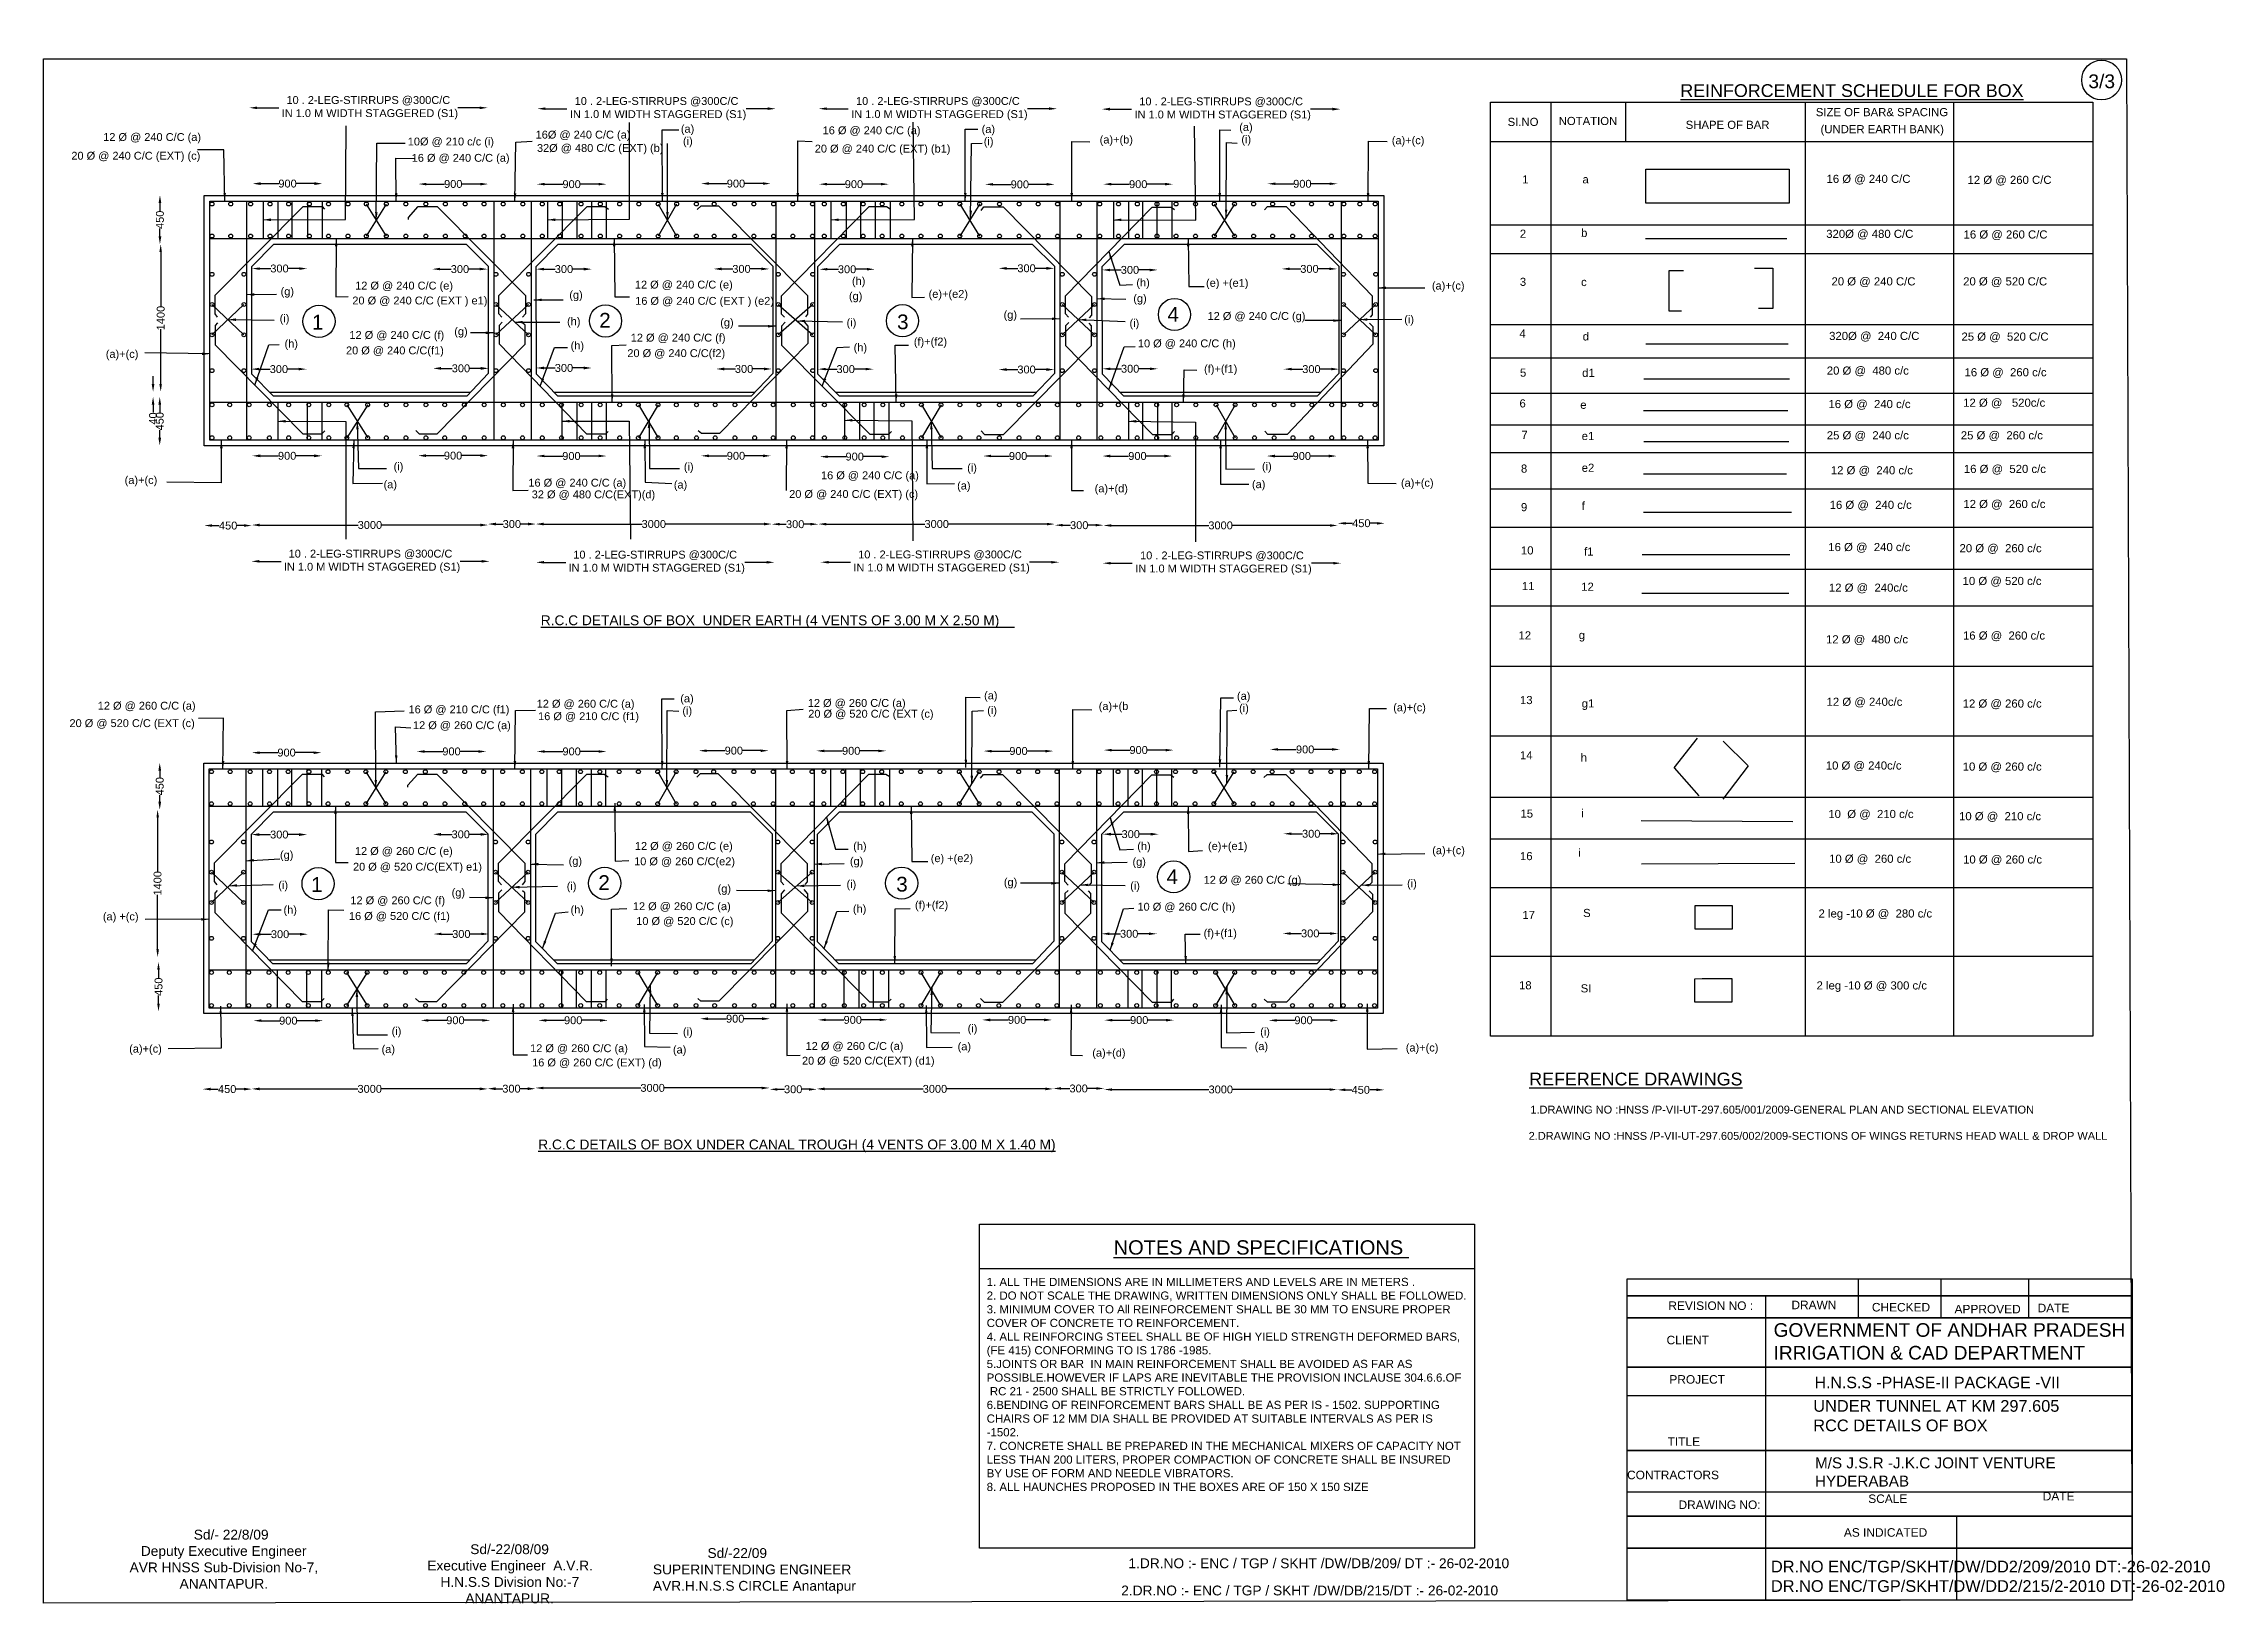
# Model space of a CAD drawing. Header units: millimetres. Extents: x 5124 to 2511772, y 2311 to 44400941.
# Drawn here: x 2500679 to 2511772, y 44393005 to 44400941 of the extents above.
import ezdxf
from ezdxf.enums import TextEntityAlignment as Align

# ---------------------------------------------------------------- set-up
doc = ezdxf.new("R2010")
doc.units = ezdxf.units.MM
doc.header["$MEASUREMENT"] = 0
for name, color, linetype in [('DIMENSION', 7, 'Continuous'), ('DIMENSIONS', 7, 'Continuous'), ('DRAWING', 2, 'Continuous'), ('TEXT', 7, 'Continuous')]:
    doc.layers.add(name, color=color, linetype=linetype)
doc.styles.get("Standard").update_dxf_attribs({"font": 'arial.ttf', "height": 40})
doc.dimstyles.get("Standard").update_dxf_attribs({"dimtxt": 40, "dimasz": 40, "dimexe": 0.18, "dimexo": 0.0625, "dimgap": 0.09, "dimtad": 0, "dimdec": 0, "dimzin": 0, "dimdsep": 46, "dimtxsty": 'Standard', "dimcen": 0.09, "dimse1": 1, "dimse2": 1, "dimclrd": 1, "dimadec": 0, "dimazin": 0, "dimtfac": 1, "dimtdec": 0, "dimtofl": 0, "dimtmove": 0, "dimatfit": 3, "dimfxl": 1, "dimtolj": 1, "dimtzin": 0, "dimarcsym": 0})

msp = doc.modelspace()

# ---------------------------------------------------------------- texts
at = {"layer": 'DIMENSIONS', "color": 0}
for s, p in [('%%UREINFORCEMENT SCHEDULE FOR BOX', (2509004.6, 44400669.9)), ('%%UREFERENCE DRAWINGS', (2508236.1, 44395640.7))]:
    msp.add_text(s, height=65, dxfattribs=at).set_placement(p)
at = {"layer": 'DRAWING', "color": 0}
for s, height, p in [('3/3', 70, (2511079.8, 44400714.6)), ('1.DRAWING NO :HNSS /P-VII-UT-297.605/001/2009-GENERAL PLAN AND SECTIONAL ELEVATION', 40, (2508241.8, 44395497.7)), ('2.DRAWING NO :HNSS /P-VII-UT-297.605/002/2009-SECTIONS OF WINGS RETURNS HEAD WALL & DROP WALL', 40, (2508233, 44395364.1)), ('%%UNOTES AND SPECIFICATIONS ', 72.985, (2506122, 44394779.9)), ('1.DR.NO :- ENC / TGP / SKHT /DW/DB/209/ DT :- 26-02-2010', 50, (2506197.3, 44393184.5)), ('2.DR.NO :- ENC / TGP / SKHT /DW/DB/215/DT :- 26-02-2010', 50, (2506160.5, 44393046))]:
    msp.add_text(s, height=height, dxfattribs=at).set_placement(p)
at = {"layer": 'DRAWING', "color": 0, "attachment_point": 1}
for s, insert, char_height, width in [('1. ALL THE DIMENSIONS ARE IN MILLIMETERS AND LEVELS ARE IN METERS . \\P2. DO NOT SCALE THE DRAWING, WRITTEN DIMENSIONS ONLY SHALL BE FOLLOWED. \\P3. MINIMUM COVER TO All REINFORCEMENT SHALL BE 30 MM TO ENSURE PROPER COVER OF CONCRETE TO REINFORCEMENT. \\P4. ALL REINFORCING STEEL SHALL BE OF HIGH YIELD STRENGTH DEFORMED BARS, (FE 415) CONFORMING TO IS 1786 -1985.\\P5.JOINTS OR BAR  IN MAIN REINFORCEMENT SHALL BE AVOIDED AS FAR AS POSSIBLE.HOWEVER IF LAPS ARE INEVITABLE THE PROVISION INCLAUSE 304.6.6.OF   RC 21 - 2500 SHALL BE STRICTLY FOLLOWED. \\P6.BENDING OF REINFORCEMENT BARS SHALL BE AS PER IS - 1502. SUPPORTING   CHAIRS OF 12 MM DIA SHALL BE PROVIDED AT SUITABLE INTERVALS AS PER IS -1502. \\P7. CONCRETE SHALL BE PREPARED IN THE MECHANICAL MIXERS OF CAPACITY NOT LESS THAN 200 LITERS, PROPER COMPACTION OF CONCRETE SHALL BE INSURED BY USE OF FORM AND NEEDLE VIBRATORS. \\P8. ALL HAUNCHES PROPOSED IN THE BOXES ARE OF 150 X 150 SIZE ', (2505476.2, 44394661.7), 41.7059, 2427.116), ('\\pi247.75;    Sd/- 22/8/09\\P\\pi56.247;Deputy Executive Engineer  \\P\\pi-0.98324;AVR HNSS Sub-Division No-7, \\P\\pi253.25;ANANTAPUR.', (2501117.6, 44393380.3), 50, 950.626), ('\\pi271.08;Sd/-22/08/09\\P\\pi52.526;Executive Engineer  A.V.R. \\P\\pi119.14;H.N.S.S Division No:-7 \\P\\pi245.91;ANANTAPUR.', (2502578.4, 44393306.1), 50, 935.953), ('\\A1;^I    Sd/-22/09\\PSUPERINTENDING ENGINEER  AVR.H.N.S.S CIRCLE Anantapur ', (2503778.5, 44393286.5), 50, 1077.722), ('DR.NO ENC/TGP/SKHT/DW/DD2/209/2010 DT:-26-02-2010 DR.NO ENC/TGP/SKHT/DW/DD2/215/2-2010 DT:-26-02-2010', (2509465.4, 44393222.6), 59.5078, 2358.147)]:
    msp.add_mtext(s, dxfattribs=dict(at, insert=insert, char_height=char_height, width=width))
at = {"layer": 'TEXT', "color": 0}
for s, height, p in [('SIZE OF BAR& SPACING', 41.277, (2509693.7, 44400572.2)), ('12 Ø @ 240 C/C (a)', 40, (2500982.4, 44400446.1)), ('16Ø @ 240 C/C (a)', 40, (2503182, 44400458.3)), ('(a)', 40, (2503920.6, 44400487.9)), ('16 Ø @ 240 C/C (a)', 40, (2504641.9, 44400480.2)), ('(a)', 40, (2505450.6, 44400486.5)), (' (a)+(b)', 40, (2506035.4, 44400433.2)), ('(a)', 40, (2506760.9, 44400496.7)), ('(i)', 40, (2506771.7, 44400434.7)), ('(a)+(c)', 40, (2507536.8, 44400429.6)), ('SI.NO', 41.28, (2508126, 44400522.5)), ('NOTATION', 41.28, (2508385.8, 44400527.2)), ('SHAPE OF BAR', 41.277, (2509031.7, 44400507.7)), ('(UNDER EARTH BANK)', 41.277, (2509717.5, 44400485.4)), ('20 Ø @ 240 C/C (EXT) (c)', 40, (2500820.4, 44400351)), ('10Ø @ 210 c/c (i)', 40, (2502531.5, 44400423.3)), ('16 Ø @ 240 C/C (a)', 40, (2502551.7, 44400340.2)), ('32Ø @ 480 C/C (EXT) (b)', 40, (2503188.7, 44400390.3)), ('(i)', 40, (2503931.4, 44400425.9)), ('20 Ø @ 240 C/C (EXT) (b1)', 40, (2504601.8, 44400387.1)), ('(i)', 40, (2505461.4, 44400424.5)), ('1', 41.3, (2508200.5, 44400230.1)), ('a', 41.3, (2508506.6, 44400230.2)), ('16 Ø @ 240 C/C', 41.277, (2509748.1, 44400232.6)), ('12 Ø @ 260 C/C', 41.277, (2510465.5, 44400227.5)), ('2', 41.3, (2508188, 44399953.4)), ('b', 41.3, (2508499.6, 44399957.6)), ('320Ø @ 480 C/C', 41.277, (2509746.6, 44399952.9)), ('16 Ø @ 260 C/C', 41.277, (2510445.2, 44399949.7)), ('(g)', 40, (2501884.7, 44399661.1)), ('12 Ø @ 240 C/C (e)', 40, (2502264, 44399690.2)), ('12 Ø @ 240 C/C (e)', 40, (2503686.9, 44399695.3)), ('(h)', 40, (2504790.9, 44399713.8)), ('(h)', 40, (2506237.5, 44399705.7)), ('(e) +(e1)', 40, (2506591.9, 44399704.1)), ('(a)+(c)', 40, (2507740.8, 44399690.2)), ('3', 41.3, (2508188.1, 44399708.7)), ('c', 41.3, (2508499.6, 44399707.8)), ('20 Ø @ 240 C/C', 41.277, (2509773.4, 44399711.1)), ('20 Ø @ 520 C/C', 41.277, (2510443.1, 44399711.1)), ('20 Ø @ 240 C/C (EXT ) e1)', 40, (2502249.6, 44399614.3)), ('(g)', 40, (2503353.2, 44399643.3)), ('16 Ø @ 240 C/C (EXT ) (e2)', 40, (2503688.4, 44399612.5)), ('(g)', 40, (2504775.5, 44399637.4)), ('(e)+(e2)', 40, (2505180.8, 44399648)), ('(g)', 40, (2505562.3, 44399542.4)), ('(g)', 40, (2506221.9, 44399625.6)), ('4', 75, (2506395.9, 44399526.5)), ('(i)', 40, (2501880.1, 44399523.6)), ('12 Ø @ 240 C/C (f)', 40, (2502234.8, 44399439.1)), ('(g)', 40, (2502768, 44399457.6)), ('(h)', 40, (2503341.9, 44399508.7)), ('2', 75, (2503505.5, 44399496.3)), ('(g)', 40, (2504120.8, 44399503.2)), ('(i)', 40, (2504763.6, 44399502.3)), ('3', 75, (2505020.6, 44399488.2)), ('(i)', 40, (2506202.6, 44399499.2)), ('12 Ø @ 240 C/C (g)', 40, (2506599.9, 44399535.6)), ('(i)', 40, (2507600.2, 44399518.8)), ('4', 41.3, (2508186.2, 44399445.6)), ('d', 41.3, (2508507.8, 44399431)), ('320Ø @  240 C/C', 41.277, (2509761.4, 44399433.5)), ('25 Ø @  520 C/C', 41.277, (2510434.6, 44399430.1)), ('(a)+(c)', 40, (2500995.5, 44399342.5)), ('(h)', 40, (2501904.7, 44399395.1)), ('20 Ø @ 240 C/C(f1)', 40, (2502217.4, 44399360.3)), ('(h)', 40, (2503359.9, 44399385.2)), ('20 Ø @ 240 C/C(f2)', 40, (2503648.4, 44399346.5)), ('12 Ø @ 240 C/C (f)', 40, (2503665.8, 44399425.4)), ('(h)', 40, (2504799.7, 44399375.9)), ('(f)+(f2)', 40, (2505105.6, 44399405.4)), ('10 Ø @ 240 C/C (h)', 40, (2506245.4, 44399396.1)), ('(f)+(f1)', 40, (2506581.9, 44399266.7)), ('5', 41.3, (2508188.7, 44399246.8)), ('d1', 41.28, (2508505, 44399245.6)), ('20 Ø @  480 c/c', 41.277, (2509749.4, 44399257.2)), ('16 Ø @  260 c/c', 41.277, (2510450, 44399248.7)), ('6', 41.3, (2508186.2, 44399090.2)), ('e', 41.3, (2508495.3, 44399083.3)), ('16 Ø @  240 c/c', 41.277, (2509758, 44399087)), ('12 Ø @   520c/c', 41.277, (2510443.2, 44399093.9)), ('7', 41.3, (2508196.2, 44398930)), ('e1', 41.28, (2508502.7, 44398924.3)), ('25 Ø @  240 c/c', 41.277, (2509749.5, 44398927.9)), ('25 Ø @  260 c/c', 41.277, (2510431.2, 44398927.9)), ('(i)', 40, (2502459.5, 44398770.4)), ('(i)', 40, (2503935.8, 44398769.2)), ('(i)', 40, (2505376.9, 44398764.3)), ('(i)', 40, (2506876.5, 44398771.1)), ('(a)+(c)', 40, (2501091.4, 44398700.8)), ('(a)', 40, (2502408.5, 44398678.9)), ('16 Ø @ 240 C/C (a)', 40, (2503145, 44398687.5)), ('(a)', 40, (2503884.8, 44398677.7)), ('16 Ø @ 240 C/C (a)', 40, (2504633.6, 44398724.9)), ('(a)', 40, (2505325.9, 44398672.8)), ('(a)+(d)', 40, (2506025.4, 44398658.3)), ('(a)', 40, (2506825.6, 44398679.7)), ('(a)+(c)', 40, (2507583.4, 44398687)), ('8', 41.3, (2508193.7, 44398758.6)), ('e2', 41.28, (2508502.7, 44398762.7)), ('12 Ø @  240 c/c', 41.277, (2509770, 44398750)), ('16 Ø @  520 c/c', 41.277, (2510446.6, 44398756.8)), ('32 Ø @ 480 C/C(EXT)(d)', 40, (2503162, 44398627.9)), ('20 Ø @ 240 C/C (EXT) (c)', 40, (2504471.6, 44398629.8)), ('9', 41.3, (2508193.7, 44398562.3)), ('f', 41.3, (2508502.7, 44398568.9)), ('16 Ø @  240 c/c', 41.277, (2509764.1, 44398574.1)), ('12 Ø @  260 c/c', 41.277, (2510444.2, 44398578.4)), ('10', 41.28, (2508193.7, 44398342.3)), ('f1', 41.28, (2508515.2, 44398336.4)), ('16 Ø @  240 c/c', 41.277, (2509757.1, 44398359.4)), ('20 Ø @  260 c/c', 41.277, (2510424.6, 44398353.5)), ('11', 41.28, (2508198.7, 44398160.9)), ('12', 41.28, (2508500.2, 44398157.5)), ('12 Ø @  240c/c', 41.277, (2509760.3, 44398152.7)), ('10 Ø @ 520 c/c', 41.277, (2510440.4, 44398186.7)), ('%%UR.C.C DETAILS OF BOX  UNDER EARTH (4 VENTS OF 3.00 M X 2.50 M)    ', 50, (2503208, 44397982.3)), ('12', 41.28, (2508181.3, 44397909.9)), ('g', 41.3, (2508487.8, 44397911.5)), ('12 Ø @  480 c/c', 41.277, (2509745.5, 44397889.8)), ('16 Ø @  260 c/c', 41.277, (2510442.2, 44397909.1)), ('12 Ø @ 260 C/C (a)', 40, (2500954.7, 44397552.8)), ('12 Ø @ 260 C/C (a)', 40, (2503187.3, 44397562.7)), ('(a)', 40, (2503917.7, 44397589.9)), ('12 Ø @ 260 C/C (a)', 40, (2504566.3, 44397566.7)), ('(a)', 40, (2505463, 44397605.2)), ('(a)+(b', 40, (2506046.1, 44397550.9)), ('(a)', 40, (2506749.3, 44397602.7)), ('(a)+(c)', 40, (2507544.1, 44397544.3)), ('13', 41.28, (2508188.8, 44397580.9)), ('g1', 41.28, (2508502.7, 44397563.6)), ('12 Ø @ 240c/c', 41.277, (2509748.5, 44397572.1)), ('12 Ø @ 260 c/c', 41.277, (2510440.7, 44397563.1)), ('20 Ø @ 520 C/C (EXT (c)', 40, (2500810.8, 44397463.9)), ('16 Ø @ 210 C/C (f1)', 40, (2502535.3, 44397533.9)), ('12 Ø @ 260 C/C (a)', 40, (2502558.1, 44397453.5)), ('16 Ø @ 210 C/C (f1)', 40, (2503194.5, 44397499.3)), ('(i)', 40, (2503928.5, 44397527.9)), ('20 Ø @ 520 C/C (EXT (c)', 40, (2504568.7, 44397511.9)), ('(i)', 40, (2505478.9, 44397529.7)), ('(i)', 40, (2506760.1, 44397540.7)), ('14', 41.28, (2508188.8, 44397300.1)), ('h', 41.3, (2508497.6, 44397288.5)), ('10 Ø @ 240c/c', 41.277, (2509744.3, 44397247.9)), ('10 Ø @ 260 c/c', 41.277, (2510440.8, 44397242.3)), ('15', 41.28, (2508191.3, 44397003.1)), ('i', 41.3, (2508500.1, 44397005.2)), ('10  Ø @  210 c/c', 41.277, (2509757.4, 44397001.1)), ('10 Ø @  210 c/c', 41.277, (2510422.2, 44396989.9)), ('(g)', 40, (2501881.5, 44396794.2)), ('12 Ø @ 260 C/C (e)', 40, (2502262.8, 44396813.4)), ('12 Ø @ 260 C/C (e)', 40, (2503686.9, 44396839.1)), ('(h)', 40, (2504797.1, 44396838.3)), ('(e) +(e2)', 40, (2505191.7, 44396776.9)), ('(h)', 40, (2506242.1, 44396838.6)), ('(e)+(e1)', 40, (2506602, 44396839)), ('(a)+(c)', 40, (2507742.6, 44396817.3)), ('16', 41.28, (2508188.8, 44396786.9)), ('i', 41.3, (2508485.2, 44396803.9)), ('10 Ø @  260 c/c', 41.277, (2509761.1, 44396773.5)), ('10 Ø @ 260 c/c', 41.277, (2510442.7, 44396769.8)), ('20 Ø @ 520 C/C(EXT) e1)', 40, (2502252.9, 44396733.4)), ('(g)', 40, (2503349.8, 44396763.6)), ('2', 75, (2503501, 44396635.2)), ('10 Ø @ 260 C/C(e2)', 40, (2503682.9, 44396760.9)), ('(g)', 40, (2504780.5, 44396762)), ('3', 75, (2505016.2, 44396627.1)), ('(g)', 40, (2505563.5, 44396655.5)), ('(g)', 40, (2506217.8, 44396758.8)), ('4', 75, (2506391.4, 44396665.4)), ('12 Ø @ 260 C/C', 40, (2506580, 44396666.8)), ('(g)', 40, (2507008.6, 44396666.8)), ('(i)', 40, (2501873.1, 44396640.1)), ('12 Ø @ 260 C/C (f)', 40, (2502239.5, 44396562.4)), ('(g)', 40, (2502754.7, 44396602.5)), ('(i)', 40, (2503340.2, 44396634.7)), ('(g)', 40, (2504107.5, 44396622.3)), ('(i)', 40, (2504763.1, 44396644.9)), ('(i)', 40, (2506206.1, 44396637.1)), ('(i)', 40, (2507614.6, 44396649.2)), ('(a) +(c)', 40, (2500980.7, 44396480.5)), ('(h)', 40, (2501899.4, 44396514.4)), ('16 Ø @ 520 C/C (f1)', 40, (2502232.5, 44396482.8)), ('(h)', 40, (2503359.4, 44396515.5)), ('12 Ø @ 260 C/C (a)', 40, (2503676.6, 44396532.6)), (' 10 Ø @ 520 C/C (c)', 40, (2503678.2, 44396456.9)), ('(h)', 40, (2504795.6, 44396519.6)), ('(f)+(f2)', 40, (2505111.4, 44396539.3)), ('10 Ø @ 260 C/C (h)', 40, (2506243.1, 44396530)), ('17', 41.28, (2508201.2, 44396487.4)), ('S', 41.3, (2508510, 44396497.7)), ('2 leg -10 Ø @  280 c/c', 41.277, (2509707.6, 44396495)), ('(f)+(f1)', 40, (2506579.7, 44396395.6)), ('18', 41.28, (2508183.8, 44396129.6)), ('SI', 41.28, (2508497.6, 44396114.1)), ('2 leg -10 Ø @ 300 c/c', 41.277, (2509697.4, 44396128.9)), ('(i)', 40, (2502449.4, 44395896.9)), ('(i)', 40, (2503931.3, 44395894.7)), ('(i)', 40, (2505379.4, 44395911)), ('(i)', 40, (2506867.2, 44395894.4)), ('(a)+(c)', 40, (2501114.5, 44395807.8)), ('(a)', 40, (2502398.4, 44395805.5)), ('12 Ø @ 260 C/C (a)', 40, (2503153.7, 44395810)), ('(a)', 40, (2503880.3, 44395803.2)), ('12 Ø @ 260 C/C (a)', 40, (2504555.2, 44395821.4)), ('(a)', 40, (2505328.4, 44395819.6)), ('(a)+(d)', 40, (2506013.3, 44395787.4)), ('(a)', 40, (2506839.3, 44395820.6)), ('(a)+(c)', 40, (2507608, 44395813.3)), (' 16 Ø @ 260 C/C (EXT) (d)', 40, (2503148.6, 44395737.5)), ('20 Ø @ 520 C/C(EXT) (d1)', 40, (2504536.6, 44395746.5)), ('%%UR.C.C DETAILS OF BOX UNDER CANAL TROUGH (4 VENTS OF 3.00 M X 1.40 M)', 50, (2503195.4, 44395315.4)), ('REVISION NO :', 43.366, (2508943.7, 44394498.4)), ('DRAWN ', 43.37, (2509569.5, 44394502.1)), ('CHECKED', 43.37, (2509978.8, 44394490.6)), ('APPROVED', 43.37, (2510399.2, 44394481)), ('DATE ', 43.37, (2510821.9, 44394486.7)), ('CLIENT ', 43.37, (2508934.4, 44394323.5)), ('PROJECT ', 43.37, (2508948.7, 44394123.2)), ('TITLE ', 43.37, (2508939.9, 44393807.2)), ('CONTRACTORS ', 43.366, (2508733.5, 44393637.2)), ('DRAWING NO:', 43.366, (2508995.3, 44393485.5)), ('SCALE ', 43.37, (2509960.3, 44393516.2)), ('DATE ', 43.37, (2510847.9, 44393529.1)), ('AS INDICATED ', 43.366, (2509836.3, 44393344.6))]:
    msp.add_text(s, height=height, dxfattribs=at).set_placement(p)
for p in [(2502073.3, 44399486.8), (2502068.9, 44396625.7)]:
    msp.add_text('1', height=75, dxfattribs=at).set_placement(p, align=Align.CENTER)
at = {"layer": 'TEXT', "color": 0, "attachment_point": 1}
for s, insert, char_height, width in [('GOVERNMENT OF ANDHAR PRADESH  IRRIGATION & CAD DEPARTMENT ', (2509479, 44394431.1), 69.426, 1884.98), ('H.N.S.S -PHASE-II PACKAGE -VII', (2509687.5, 44394158.2), 57.821, 1247.808), ('UNDER TUNNEL AT KM 297.605 RCC DETAILS OF BOX', (2509680.6, 44394039.9), 59.508, 1370.647), ('M/S J.S.R -J.K.C JOINT VENTURE  HYDERABAB ', (2509689.5, 44393747.9), 55.541, 1338.52)]:
    msp.add_mtext(s, dxfattribs=dict(at, insert=insert, char_height=char_height, width=width))

# ---------------------------------------------------------------- blocks, each defined once
blk = doc.blocks.new('*D53')
at = {"layer": 'Defpoints', "color": 0}
for p in [(2501743, 44400228), (2502097, 44400229), (2502097, 44400228)]:
    blk.add_point(p, dxfattribs=at)
at = {"layer": 'DIMENSION', "color": 1, "lineweight": -2}
for p, q in [((2501783, 44400229), (2501876, 44400229)), ((2502057, 44400229), (2501964, 44400229))]:
    blk.add_line(p, q, dxfattribs=at)
at = {"layer": 'DIMENSION', "color": 1}
for points in [[(2501783, 44400236), (2501783, 44400222), (2501743, 44400229)], [(2502057, 44400236), (2502057, 44400222), (2502097, 44400229)]]:
    blk.add_solid(points, dxfattribs=at)
at = {"layer": 'DIMENSION', "color": 0, "insert": (2501920, 44400229), "char_height": 40, "attachment_point": 5}
blk.add_mtext('\\A1;900', dxfattribs=at)
blk = doc.blocks.new('*D54')
at = {"layer": 'Defpoints', "color": 0}
for p in [(2501739, 44399796), (2502020, 44399797), (2502020, 44399795)]:
    blk.add_point(p, dxfattribs=at)
at = {"layer": 'DIMENSION', "color": 1, "lineweight": -2}
for p, q in [((2501779, 44399797), (2501835, 44399797)), ((2501980, 44399797), (2501924, 44399797))]:
    blk.add_line(p, q, dxfattribs=at)
at = {"layer": 'DIMENSION', "color": 1}
for points in [[(2501779, 44399803), (2501779, 44399790), (2501739, 44399797)], [(2501980, 44399803), (2501980, 44399790), (2502020, 44399797)]]:
    blk.add_solid(points, dxfattribs=at)
at = {"layer": 'DIMENSION', "color": 0, "insert": (2501879, 44399797), "char_height": 40, "attachment_point": 5}
blk.add_mtext('\\A1;300', dxfattribs=at)
blk = doc.blocks.new('*D55')
at = {"layer": 'Defpoints', "color": 0}
for p in [(2502586, 44400226), (2502941, 44400227), (2502941, 44400226)]:
    blk.add_point(p, dxfattribs=at)
at = {"layer": 'DIMENSION', "color": 1, "lineweight": -2}
for p, q in [((2502626, 44400227), (2502719, 44400227)), ((2502901, 44400227), (2502808, 44400227))]:
    blk.add_line(p, q, dxfattribs=at)
at = {"layer": 'DIMENSION', "color": 1}
for points in [[(2502626, 44400233), (2502626, 44400220), (2502586, 44400227)], [(2502901, 44400233), (2502901, 44400220), (2502941, 44400227)]]:
    blk.add_solid(points, dxfattribs=at)
at = {"layer": 'DIMENSION', "color": 0, "insert": (2502763, 44400227), "char_height": 40, "attachment_point": 5}
blk.add_mtext('\\A1;900', dxfattribs=at)
blk = doc.blocks.new('*D56')
at = {"layer": 'Defpoints', "color": 0}
for p in [(2503188, 44400226), (2503542, 44400226), (2503542, 44400226)]:
    blk.add_point(p, dxfattribs=at)
at = {"layer": 'DIMENSION', "color": 1, "lineweight": -2}
for p, q in [((2503228, 44400226), (2503321, 44400226)), ((2503502, 44400226), (2503409, 44400226))]:
    blk.add_line(p, q, dxfattribs=at)
at = {"layer": 'DIMENSION', "color": 1}
for points in [[(2503228, 44400233), (2503228, 44400220), (2503188, 44400226)], [(2503502, 44400233), (2503502, 44400220), (2503542, 44400226)]]:
    blk.add_solid(points, dxfattribs=at)
at = {"layer": 'DIMENSION', "color": 0, "insert": (2503365, 44400226), "char_height": 40, "attachment_point": 5}
blk.add_mtext('\\A1;900', dxfattribs=at)
blk = doc.blocks.new('*D57')
at = {"layer": 'Defpoints', "color": 0}
for p in [(2504023, 44400228), (2504378, 44400229), (2504378, 44400228)]:
    blk.add_point(p, dxfattribs=at)
at = {"layer": 'DIMENSION', "color": 1, "lineweight": -2}
for p, q in [((2504063, 44400229), (2504156, 44400229)), ((2504338, 44400229), (2504245, 44400229))]:
    blk.add_line(p, q, dxfattribs=at)
at = {"layer": 'DIMENSION', "color": 1}
for points in [[(2504063, 44400236), (2504063, 44400223), (2504023, 44400229)], [(2504338, 44400236), (2504338, 44400223), (2504378, 44400229)]]:
    blk.add_solid(points, dxfattribs=at)
at = {"layer": 'DIMENSION', "color": 0, "insert": (2504201, 44400229), "char_height": 40, "attachment_point": 5}
blk.add_mtext('\\A1;900', dxfattribs=at)
blk = doc.blocks.new('*D58')
at = {"layer": 'Defpoints', "color": 0}
for p in [(2504624, 44400226), (2504978, 44400226), (2504978, 44400226)]:
    blk.add_point(p, dxfattribs=at)
at = {"layer": 'DIMENSION', "color": 1, "lineweight": -2}
for p, q in [((2504664, 44400226), (2504757, 44400226)), ((2504938, 44400226), (2504845, 44400226))]:
    blk.add_line(p, q, dxfattribs=at)
at = {"layer": 'DIMENSION', "color": 1}
for points in [[(2504664, 44400233), (2504664, 44400220), (2504624, 44400226)], [(2504938, 44400233), (2504938, 44400220), (2504978, 44400226)]]:
    blk.add_solid(points, dxfattribs=at)
at = {"layer": 'DIMENSION', "color": 0, "insert": (2504801, 44400226), "char_height": 40, "attachment_point": 5}
blk.add_mtext('\\A1;900', dxfattribs=at)
blk = doc.blocks.new('*D59')
at = {"layer": 'Defpoints', "color": 0}
for p in [(2505468, 44400225), (2505822, 44400225), (2505822, 44400225)]:
    blk.add_point(p, dxfattribs=at)
at = {"layer": 'DIMENSION', "color": 1, "lineweight": -2}
for p, q in [((2505508, 44400225), (2505601, 44400225)), ((2505782, 44400225), (2505689, 44400225))]:
    blk.add_line(p, q, dxfattribs=at)
at = {"layer": 'DIMENSION', "color": 1}
for points in [[(2505508, 44400232), (2505508, 44400219), (2505468, 44400225)], [(2505782, 44400232), (2505782, 44400219), (2505822, 44400225)]]:
    blk.add_solid(points, dxfattribs=at)
at = {"layer": 'DIMENSION', "color": 0, "insert": (2505645, 44400225), "char_height": 40, "attachment_point": 5}
blk.add_mtext('\\A1;900', dxfattribs=at)
blk = doc.blocks.new('*D60')
at = {"layer": 'Defpoints', "color": 0}
for p in [(2506070, 44400226), (2506424, 44400226), (2506424, 44400226)]:
    blk.add_point(p, dxfattribs=at)
at = {"layer": 'DIMENSION', "color": 1, "lineweight": -2}
for p, q in [((2506110, 44400226), (2506203, 44400226)), ((2506384, 44400226), (2506291, 44400226))]:
    blk.add_line(p, q, dxfattribs=at)
at = {"layer": 'DIMENSION', "color": 1}
for points in [[(2506110, 44400233), (2506110, 44400220), (2506070, 44400226)], [(2506384, 44400233), (2506384, 44400220), (2506424, 44400226)]]:
    blk.add_solid(points, dxfattribs=at)
at = {"layer": 'DIMENSION', "color": 0, "insert": (2506247, 44400226), "char_height": 40, "attachment_point": 5}
blk.add_mtext('\\A1;900', dxfattribs=at)
blk = doc.blocks.new('*D61')
at = {"layer": 'Defpoints', "color": 0}
for p in [(2506905, 44400228), (2507260, 44400228), (2507260, 44400228)]:
    blk.add_point(p, dxfattribs=at)
at = {"layer": 'DIMENSION', "color": 1, "lineweight": -2}
for p, q in [((2506945, 44400228), (2507038, 44400228)), ((2507220, 44400228), (2507127, 44400228))]:
    blk.add_line(p, q, dxfattribs=at)
at = {"layer": 'DIMENSION', "color": 1}
for points in [[(2506945, 44400235), (2506945, 44400222), (2506905, 44400228)], [(2507220, 44400235), (2507220, 44400222), (2507260, 44400228)]]:
    blk.add_solid(points, dxfattribs=at)
at = {"layer": 'DIMENSION', "color": 0, "insert": (2507082, 44400228), "char_height": 40, "attachment_point": 5}
blk.add_mtext('\\A1;900', dxfattribs=at)
blk = doc.blocks.new('*D62')
at = {"layer": 'Defpoints', "color": 0}
for p in [(2506902, 44398842), (2507256, 44398843), (2507256, 44398842)]:
    blk.add_point(p, dxfattribs=at)
at = {"layer": 'DIMENSION', "color": 1, "lineweight": -2}
for p, q in [((2506942, 44398843), (2507035, 44398843)), ((2507216, 44398843), (2507123, 44398843))]:
    blk.add_line(p, q, dxfattribs=at)
at = {"layer": 'DIMENSION', "color": 1}
for points in [[(2506942, 44398850), (2506942, 44398836), (2506902, 44398843)], [(2507216, 44398850), (2507216, 44398836), (2507256, 44398843)]]:
    blk.add_solid(points, dxfattribs=at)
at = {"layer": 'DIMENSION', "color": 0, "insert": (2507079, 44398843), "char_height": 40, "attachment_point": 5}
blk.add_mtext('\\A1;900', dxfattribs=at)
blk = doc.blocks.new('*D63')
at = {"layer": 'Defpoints', "color": 0}
for p in [(2506065, 44398842), (2506420, 44398843), (2506420, 44398842)]:
    blk.add_point(p, dxfattribs=at)
at = {"layer": 'DIMENSION', "color": 1, "lineweight": -2}
for p, q in [((2506105, 44398843), (2506198, 44398843)), ((2506380, 44398843), (2506287, 44398843))]:
    blk.add_line(p, q, dxfattribs=at)
at = {"layer": 'DIMENSION', "color": 1}
for points in [[(2506105, 44398850), (2506105, 44398836), (2506065, 44398843)], [(2506380, 44398850), (2506380, 44398836), (2506420, 44398843)]]:
    blk.add_solid(points, dxfattribs=at)
at = {"layer": 'DIMENSION', "color": 0, "insert": (2506243, 44398843), "char_height": 40, "attachment_point": 5}
blk.add_mtext('\\A1;900', dxfattribs=at)
blk = doc.blocks.new('*D64')
at = {"layer": 'Defpoints', "color": 0}
for p in [(2505459, 44398843), (2505813, 44398843), (2505813, 44398843)]:
    blk.add_point(p, dxfattribs=at)
at = {"layer": 'DIMENSION', "color": 1, "lineweight": -2}
for p, q in [((2505499, 44398843), (2505592, 44398843)), ((2505773, 44398843), (2505680, 44398843))]:
    blk.add_line(p, q, dxfattribs=at)
at = {"layer": 'DIMENSION', "color": 1}
for points in [[(2505499, 44398850), (2505499, 44398837), (2505459, 44398843)], [(2505773, 44398850), (2505773, 44398837), (2505813, 44398843)]]:
    blk.add_solid(points, dxfattribs=at)
at = {"layer": 'DIMENSION', "color": 0, "insert": (2505636, 44398843), "char_height": 40, "attachment_point": 5}
blk.add_mtext('\\A1;900', dxfattribs=at)
blk = doc.blocks.new('*D65')
at = {"layer": 'Defpoints', "color": 0}
for p in [(2504628, 44398839), (2504982, 44398840), (2504982, 44398839)]:
    blk.add_point(p, dxfattribs=at)
at = {"layer": 'DIMENSION', "color": 1, "lineweight": -2}
for p, q in [((2504668, 44398840), (2504761, 44398840)), ((2504942, 44398840), (2504850, 44398840))]:
    blk.add_line(p, q, dxfattribs=at)
at = {"layer": 'DIMENSION', "color": 1}
for points in [[(2504668, 44398846), (2504668, 44398833), (2504628, 44398840)], [(2504942, 44398846), (2504942, 44398833), (2504982, 44398840)]]:
    blk.add_solid(points, dxfattribs=at)
at = {"layer": 'DIMENSION', "color": 0, "insert": (2504805, 44398840), "char_height": 40, "attachment_point": 5}
blk.add_mtext('\\A1;900', dxfattribs=at)
blk = doc.blocks.new('*D66')
at = {"layer": 'Defpoints', "color": 0}
for p in [(2504024, 44398843), (2504378, 44398844), (2504378, 44398843)]:
    blk.add_point(p, dxfattribs=at)
at = {"layer": 'DIMENSION', "color": 1, "lineweight": -2}
for p, q in [((2504064, 44398844), (2504157, 44398844)), ((2504338, 44398844), (2504245, 44398844))]:
    blk.add_line(p, q, dxfattribs=at)
at = {"layer": 'DIMENSION', "color": 1}
for points in [[(2504064, 44398851), (2504064, 44398837), (2504024, 44398844)], [(2504338, 44398851), (2504338, 44398837), (2504378, 44398844)]]:
    blk.add_solid(points, dxfattribs=at)
at = {"layer": 'DIMENSION', "color": 0, "insert": (2504201, 44398844), "char_height": 40, "attachment_point": 5}
blk.add_mtext('\\A1;900', dxfattribs=at)
blk = doc.blocks.new('*D67')
at = {"layer": 'Defpoints', "color": 0}
for p in [(2503187, 44398843), (2503542, 44398843), (2503542, 44398843)]:
    blk.add_point(p, dxfattribs=at)
at = {"layer": 'DIMENSION', "color": 1, "lineweight": -2}
for p, q in [((2503227, 44398843), (2503320, 44398843)), ((2503502, 44398843), (2503409, 44398843))]:
    blk.add_line(p, q, dxfattribs=at)
at = {"layer": 'DIMENSION', "color": 1}
for points in [[(2503227, 44398850), (2503227, 44398837), (2503187, 44398843)], [(2503502, 44398850), (2503502, 44398837), (2503542, 44398843)]]:
    blk.add_solid(points, dxfattribs=at)
at = {"layer": 'DIMENSION', "color": 0, "insert": (2503364, 44398843), "char_height": 40, "attachment_point": 5}
blk.add_mtext('\\A1;900', dxfattribs=at)
blk = doc.blocks.new('*D68')
at = {"layer": 'Defpoints', "color": 0}
for p in [(2502585, 44398844), (2502940, 44398845), (2502940, 44398844)]:
    blk.add_point(p, dxfattribs=at)
at = {"layer": 'DIMENSION', "color": 1, "lineweight": -2}
for p, q in [((2502625, 44398845), (2502718, 44398845)), ((2502900, 44398845), (2502807, 44398845))]:
    blk.add_line(p, q, dxfattribs=at)
at = {"layer": 'DIMENSION', "color": 1}
for points in [[(2502625, 44398852), (2502625, 44398838), (2502585, 44398845)], [(2502900, 44398852), (2502900, 44398838), (2502940, 44398845)]]:
    blk.add_solid(points, dxfattribs=at)
at = {"layer": 'DIMENSION', "color": 0, "insert": (2502762, 44398845), "char_height": 40, "attachment_point": 5}
blk.add_mtext('\\A1;900', dxfattribs=at)
blk = doc.blocks.new('*D69')
at = {"layer": 'Defpoints', "color": 0}
for p in [(2501741, 44398843), (2502095, 44398844), (2502095, 44398843)]:
    blk.add_point(p, dxfattribs=at)
at = {"layer": 'DIMENSION', "color": 1, "lineweight": -2}
for p, q in [((2501781, 44398844), (2501874, 44398844)), ((2502055, 44398844), (2501962, 44398844))]:
    blk.add_line(p, q, dxfattribs=at)
at = {"layer": 'DIMENSION', "color": 1}
for points in [[(2501781, 44398851), (2501781, 44398837), (2501741, 44398844)], [(2502055, 44398851), (2502055, 44398837), (2502095, 44398844)]]:
    blk.add_solid(points, dxfattribs=at)
at = {"layer": 'DIMENSION', "color": 0, "insert": (2501918, 44398844), "char_height": 40, "attachment_point": 5}
blk.add_mtext('\\A1;900', dxfattribs=at)
blk = doc.blocks.new('*D70')
at = {"layer": 'Defpoints', "color": 0}
for p in [(2502656, 44399794), (2502938, 44399794), (2502938, 44399793)]:
    blk.add_point(p, dxfattribs=at)
at = {"layer": 'DIMENSION', "color": 1, "lineweight": -2}
for p, q in [((2502696, 44399794), (2502753, 44399794)), ((2502898, 44399794), (2502841, 44399794))]:
    blk.add_line(p, q, dxfattribs=at)
at = {"layer": 'DIMENSION', "color": 1}
for points in [[(2502696, 44399801), (2502696, 44399788), (2502656, 44399794)], [(2502898, 44399801), (2502898, 44399788), (2502938, 44399794)]]:
    blk.add_solid(points, dxfattribs=at)
at = {"layer": 'DIMENSION', "color": 0, "insert": (2502797, 44399794), "char_height": 40, "attachment_point": 5}
blk.add_mtext('\\A1;300', dxfattribs=at)
blk = doc.blocks.new('*D71')
at = {"layer": 'Defpoints', "color": 0}
for p in [(2503185, 44399793), (2503467, 44399794), (2503467, 44399792)]:
    blk.add_point(p, dxfattribs=at)
at = {"layer": 'DIMENSION', "color": 1, "lineweight": -2}
for p, q in [((2503225, 44399794), (2503282, 44399794)), ((2503427, 44399794), (2503370, 44399794))]:
    blk.add_line(p, q, dxfattribs=at)
at = {"layer": 'DIMENSION', "color": 1}
for points in [[(2503225, 44399801), (2503225, 44399787), (2503185, 44399794)], [(2503427, 44399801), (2503427, 44399787), (2503467, 44399794)]]:
    blk.add_solid(points, dxfattribs=at)
at = {"layer": 'DIMENSION', "color": 0, "insert": (2503326, 44399794), "char_height": 40, "attachment_point": 5}
blk.add_mtext('\\A1;300', dxfattribs=at)
blk = doc.blocks.new('*D72')
at = {"layer": 'Defpoints', "color": 0}
for p in [(2504088, 44399794), (2504370, 44399795), (2504370, 44399793)]:
    blk.add_point(p, dxfattribs=at)
at = {"layer": 'DIMENSION', "color": 1, "lineweight": -2}
for p, q in [((2504128, 44399795), (2504185, 44399795)), ((2504330, 44399795), (2504273, 44399795))]:
    blk.add_line(p, q, dxfattribs=at)
at = {"layer": 'DIMENSION', "color": 1}
for points in [[(2504128, 44399802), (2504128, 44399788), (2504088, 44399795)], [(2504330, 44399802), (2504330, 44399788), (2504370, 44399795)]]:
    blk.add_solid(points, dxfattribs=at)
at = {"layer": 'DIMENSION', "color": 0, "insert": (2504229, 44399795), "char_height": 40, "attachment_point": 5}
blk.add_mtext('\\A1;300', dxfattribs=at)
blk = doc.blocks.new('*D73')
at = {"layer": 'Defpoints', "color": 0}
for p in [(2504625, 44399793), (2504907, 44399793), (2504907, 44399791)]:
    blk.add_point(p, dxfattribs=at)
at = {"layer": 'DIMENSION', "color": 1, "lineweight": -2}
for p, q in [((2504665, 44399793), (2504722, 44399793)), ((2504867, 44399793), (2504810, 44399793))]:
    blk.add_line(p, q, dxfattribs=at)
at = {"layer": 'DIMENSION', "color": 1}
for points in [[(2504665, 44399800), (2504665, 44399787), (2504625, 44399793)], [(2504867, 44399800), (2504867, 44399787), (2504907, 44399793)]]:
    blk.add_solid(points, dxfattribs=at)
at = {"layer": 'DIMENSION', "color": 0, "insert": (2504766, 44399793), "char_height": 40, "attachment_point": 5}
blk.add_mtext('\\A1;300', dxfattribs=at)
blk = doc.blocks.new('*D74')
at = {"layer": 'Defpoints', "color": 0}
for p in [(2505538, 44399797), (2505820, 44399798), (2505820, 44399796)]:
    blk.add_point(p, dxfattribs=at)
at = {"layer": 'DIMENSION', "color": 1, "lineweight": -2}
for p, q in [((2505578, 44399798), (2505635, 44399798)), ((2505780, 44399798), (2505723, 44399798))]:
    blk.add_line(p, q, dxfattribs=at)
at = {"layer": 'DIMENSION', "color": 1}
for points in [[(2505578, 44399805), (2505578, 44399791), (2505538, 44399798)], [(2505780, 44399805), (2505780, 44399791), (2505820, 44399798)]]:
    blk.add_solid(points, dxfattribs=at)
at = {"layer": 'DIMENSION', "color": 0, "insert": (2505679, 44399798), "char_height": 40, "attachment_point": 5}
blk.add_mtext('\\A1;300', dxfattribs=at)
blk = doc.blocks.new('*D75')
at = {"layer": 'Defpoints', "color": 0}
for p in [(2506064, 44399789), (2506346, 44399790), (2506346, 44399788)]:
    blk.add_point(p, dxfattribs=at)
at = {"layer": 'DIMENSION', "color": 1, "lineweight": -2}
for p, q in [((2506104, 44399790), (2506161, 44399790)), ((2506306, 44399790), (2506249, 44399790))]:
    blk.add_line(p, q, dxfattribs=at)
at = {"layer": 'DIMENSION', "color": 1}
for points in [[(2506104, 44399796), (2506104, 44399783), (2506064, 44399790)], [(2506306, 44399796), (2506306, 44399783), (2506346, 44399790)]]:
    blk.add_solid(points, dxfattribs=at)
at = {"layer": 'DIMENSION', "color": 0, "insert": (2506205, 44399790), "char_height": 40, "attachment_point": 5}
blk.add_mtext('\\A1;300', dxfattribs=at)
blk = doc.blocks.new('*D76')
at = {"layer": 'Defpoints', "color": 0}
for p in [(2506977, 44399795), (2507259, 44399795), (2507259, 44399794)]:
    blk.add_point(p, dxfattribs=at)
at = {"layer": 'DIMENSION', "color": 1, "lineweight": -2}
for p, q in [((2507017, 44399795), (2507074, 44399795)), ((2507219, 44399795), (2507162, 44399795))]:
    blk.add_line(p, q, dxfattribs=at)
at = {"layer": 'DIMENSION', "color": 1}
for points in [[(2507017, 44399802), (2507017, 44399789), (2506977, 44399795)], [(2507219, 44399802), (2507219, 44399789), (2507259, 44399795)]]:
    blk.add_solid(points, dxfattribs=at)
at = {"layer": 'DIMENSION', "color": 0, "insert": (2507118, 44399795), "char_height": 40, "attachment_point": 5}
blk.add_mtext('\\A1;300', dxfattribs=at)
blk = doc.blocks.new('*D77')
at = {"layer": 'Defpoints', "color": 0}
for p in [(2506987, 44399285), (2507269, 44399285), (2507269, 44399284)]:
    blk.add_point(p, dxfattribs=at)
at = {"layer": 'DIMENSION', "color": 1, "lineweight": -2}
for p, q in [((2507027, 44399285), (2507084, 44399285)), ((2507229, 44399285), (2507172, 44399285))]:
    blk.add_line(p, q, dxfattribs=at)
at = {"layer": 'DIMENSION', "color": 1}
for points in [[(2507027, 44399292), (2507027, 44399279), (2506987, 44399285)], [(2507229, 44399292), (2507229, 44399279), (2507269, 44399285)]]:
    blk.add_solid(points, dxfattribs=at)
at = {"layer": 'DIMENSION', "color": 0, "insert": (2507128, 44399285), "char_height": 40, "attachment_point": 5}
blk.add_mtext('\\A1;300', dxfattribs=at)
blk = doc.blocks.new('*D78')
at = {"layer": 'Defpoints', "color": 0}
for p in [(2506065, 44399286), (2506347, 44399287), (2506347, 44399285)]:
    blk.add_point(p, dxfattribs=at)
at = {"layer": 'DIMENSION', "color": 1, "lineweight": -2}
for p, q in [((2506105, 44399287), (2506162, 44399287)), ((2506307, 44399287), (2506250, 44399287))]:
    blk.add_line(p, q, dxfattribs=at)
at = {"layer": 'DIMENSION', "color": 1}
for points in [[(2506105, 44399293), (2506105, 44399280), (2506065, 44399287)], [(2506307, 44399293), (2506307, 44399280), (2506347, 44399287)]]:
    blk.add_solid(points, dxfattribs=at)
at = {"layer": 'DIMENSION', "color": 0, "insert": (2506206, 44399287), "char_height": 40, "attachment_point": 5}
blk.add_mtext('\\A1;300', dxfattribs=at)
blk = doc.blocks.new('*D79')
at = {"layer": 'Defpoints', "color": 0}
for p in [(2505538, 44399282), (2505820, 44399283), (2505820, 44399281)]:
    blk.add_point(p, dxfattribs=at)
at = {"layer": 'DIMENSION', "color": 1, "lineweight": -2}
for p, q in [((2505578, 44399283), (2505635, 44399283)), ((2505780, 44399283), (2505724, 44399283))]:
    blk.add_line(p, q, dxfattribs=at)
at = {"layer": 'DIMENSION', "color": 1}
for points in [[(2505578, 44399290), (2505578, 44399276), (2505538, 44399283)], [(2505780, 44399290), (2505780, 44399276), (2505820, 44399283)]]:
    blk.add_solid(points, dxfattribs=at)
at = {"layer": 'DIMENSION', "color": 0, "insert": (2505679, 44399283), "char_height": 40, "attachment_point": 5}
blk.add_mtext('\\A1;300', dxfattribs=at)
blk = doc.blocks.new('*D80')
at = {"layer": 'Defpoints', "color": 0}
for p in [(2504618, 44399285), (2504900, 44399285), (2504900, 44399283)]:
    blk.add_point(p, dxfattribs=at)
at = {"layer": 'DIMENSION', "color": 1, "lineweight": -2}
for p, q in [((2504658, 44399285), (2504715, 44399285)), ((2504860, 44399285), (2504803, 44399285))]:
    blk.add_line(p, q, dxfattribs=at)
at = {"layer": 'DIMENSION', "color": 1}
for points in [[(2504658, 44399292), (2504658, 44399279), (2504618, 44399285)], [(2504860, 44399292), (2504860, 44399279), (2504900, 44399285)]]:
    blk.add_solid(points, dxfattribs=at)
at = {"layer": 'DIMENSION', "color": 0, "insert": (2504759, 44399285), "char_height": 40, "attachment_point": 5}
blk.add_mtext('\\A1;300', dxfattribs=at)
blk = doc.blocks.new('*D81')
at = {"layer": 'Defpoints', "color": 0}
for p in [(2504101, 44399285), (2504383, 44399286), (2504383, 44399284)]:
    blk.add_point(p, dxfattribs=at)
at = {"layer": 'DIMENSION', "color": 1, "lineweight": -2}
for p, q in [((2504141, 44399286), (2504198, 44399286)), ((2504343, 44399286), (2504286, 44399286))]:
    blk.add_line(p, q, dxfattribs=at)
at = {"layer": 'DIMENSION', "color": 1}
for points in [[(2504141, 44399293), (2504141, 44399279), (2504101, 44399286)], [(2504343, 44399293), (2504343, 44399279), (2504383, 44399286)]]:
    blk.add_solid(points, dxfattribs=at)
at = {"layer": 'DIMENSION', "color": 0, "insert": (2504242, 44399286), "char_height": 40, "attachment_point": 5}
blk.add_mtext('\\A1;300', dxfattribs=at)
blk = doc.blocks.new('*D82')
at = {"layer": 'Defpoints', "color": 0}
for p in [(2503185, 44399291), (2503467, 44399291), (2503467, 44399289)]:
    blk.add_point(p, dxfattribs=at)
at = {"layer": 'DIMENSION', "color": 1, "lineweight": -2}
for p, q in [((2503225, 44399291), (2503282, 44399291)), ((2503427, 44399291), (2503370, 44399291))]:
    blk.add_line(p, q, dxfattribs=at)
at = {"layer": 'DIMENSION', "color": 1}
for points in [[(2503225, 44399298), (2503225, 44399284), (2503185, 44399291)], [(2503427, 44399298), (2503427, 44399284), (2503467, 44399291)]]:
    blk.add_solid(points, dxfattribs=at)
at = {"layer": 'DIMENSION', "color": 0, "insert": (2503326, 44399291), "char_height": 40, "attachment_point": 5}
blk.add_mtext('\\A1;300', dxfattribs=at)
blk = doc.blocks.new('*D83')
at = {"layer": 'Defpoints', "color": 0}
for p in [(2502661, 44399288), (2502943, 44399289), (2502943, 44399287)]:
    blk.add_point(p, dxfattribs=at)
at = {"layer": 'DIMENSION', "color": 1, "lineweight": -2}
for p, q in [((2502701, 44399289), (2502758, 44399289)), ((2502903, 44399289), (2502847, 44399289))]:
    blk.add_line(p, q, dxfattribs=at)
at = {"layer": 'DIMENSION', "color": 1}
for points in [[(2502701, 44399296), (2502701, 44399282), (2502661, 44399289)], [(2502903, 44399296), (2502903, 44399282), (2502943, 44399289)]]:
    blk.add_solid(points, dxfattribs=at)
at = {"layer": 'DIMENSION', "color": 0, "insert": (2502802, 44399289), "char_height": 40, "attachment_point": 5}
blk.add_mtext('\\A1;300', dxfattribs=at)
blk = doc.blocks.new('*D84')
at = {"layer": 'Defpoints', "color": 0}
for p in [(2501735, 44399285), (2502017, 44399285), (2502017, 44399283)]:
    blk.add_point(p, dxfattribs=at)
at = {"layer": 'DIMENSION', "color": 1, "lineweight": -2}
for p, q in [((2501775, 44399285), (2501832, 44399285)), ((2501977, 44399285), (2501920, 44399285))]:
    blk.add_line(p, q, dxfattribs=at)
at = {"layer": 'DIMENSION', "color": 1}
for points in [[(2501775, 44399292), (2501775, 44399279), (2501735, 44399285)], [(2501977, 44399292), (2501977, 44399279), (2502017, 44399285)]]:
    blk.add_solid(points, dxfattribs=at)
at = {"layer": 'DIMENSION', "color": 0, "insert": (2501876, 44399285), "char_height": 40, "attachment_point": 5}
blk.add_mtext('\\A1;300', dxfattribs=at)
blk = doc.blocks.new('*D85')
at = {"layer": 'Defpoints', "color": 0}
for p in [(2501737, 44396916), (2502019, 44396917), (2502019, 44396915)]:
    blk.add_point(p, dxfattribs=at)
at = {"layer": 'DIMENSION', "color": 1, "lineweight": -2}
for p, q in [((2501777, 44396917), (2501834, 44396917)), ((2501979, 44396917), (2501923, 44396917))]:
    blk.add_line(p, q, dxfattribs=at)
at = {"layer": 'DIMENSION', "color": 1}
for points in [[(2501777, 44396924), (2501777, 44396910), (2501737, 44396917)], [(2501979, 44396924), (2501979, 44396910), (2502019, 44396917)]]:
    blk.add_solid(points, dxfattribs=at)
at = {"layer": 'DIMENSION', "color": 0, "insert": (2501878, 44396917), "char_height": 40, "attachment_point": 5}
blk.add_mtext('\\A1;300', dxfattribs=at)
blk = doc.blocks.new('*D86')
at = {"layer": 'Defpoints', "color": 0}
for p in [(2502660, 44396917), (2502942, 44396918), (2502942, 44396916)]:
    blk.add_point(p, dxfattribs=at)
at = {"layer": 'DIMENSION', "color": 1, "lineweight": -2}
for p, q in [((2502700, 44396918), (2502757, 44396918)), ((2502902, 44396918), (2502845, 44396918))]:
    blk.add_line(p, q, dxfattribs=at)
at = {"layer": 'DIMENSION', "color": 1}
for points in [[(2502700, 44396925), (2502700, 44396911), (2502660, 44396918)], [(2502902, 44396925), (2502902, 44396911), (2502942, 44396918)]]:
    blk.add_solid(points, dxfattribs=at)
at = {"layer": 'DIMENSION', "color": 0, "insert": (2502801, 44396918), "char_height": 40, "attachment_point": 5}
blk.add_mtext('\\A1;300', dxfattribs=at)
blk = doc.blocks.new('*D87')
at = {"layer": 'Defpoints', "color": 0}
for p in [(2506350, 44396919), (2506068, 44396919), (2506350, 44396917)]:
    blk.add_point(p, dxfattribs=at)
at = {"layer": 'DIMENSION', "color": 1, "lineweight": -2}
for p, q in [((2506108, 44396919), (2506165, 44396919)), ((2506310, 44396919), (2506254, 44396919))]:
    blk.add_line(p, q, dxfattribs=at)
at = {"layer": 'DIMENSION', "color": 1}
for points in [[(2506108, 44396926), (2506108, 44396912), (2506068, 44396919)], [(2506310, 44396926), (2506310, 44396912), (2506350, 44396919)]]:
    blk.add_solid(points, dxfattribs=at)
at = {"layer": 'DIMENSION', "color": 0, "insert": (2506209, 44396919), "char_height": 40, "attachment_point": 5}
blk.add_mtext('\\A1;300', dxfattribs=at)
blk = doc.blocks.new('*D88')
at = {"layer": 'Defpoints', "color": 0}
for p in [(2506986, 44396921), (2507267, 44396921), (2507267, 44396920)]:
    blk.add_point(p, dxfattribs=at)
at = {"layer": 'DIMENSION', "color": 1, "lineweight": -2}
for p, q in [((2507026, 44396921), (2507082, 44396921)), ((2507227, 44396921), (2507171, 44396921))]:
    blk.add_line(p, q, dxfattribs=at)
at = {"layer": 'DIMENSION', "color": 1}
for points in [[(2507026, 44396928), (2507026, 44396915), (2506986, 44396921)], [(2507227, 44396928), (2507227, 44396915), (2507267, 44396921)]]:
    blk.add_solid(points, dxfattribs=at)
at = {"layer": 'DIMENSION', "color": 0, "insert": (2507127, 44396921), "char_height": 40, "attachment_point": 5}
blk.add_mtext('\\A1;300', dxfattribs=at)
blk = doc.blocks.new('*D89')
at = {"layer": 'Defpoints', "color": 0}
for p in [(2506982, 44396413), (2507263, 44396414), (2507263, 44396412)]:
    blk.add_point(p, dxfattribs=at)
at = {"layer": 'DIMENSION', "color": 1, "lineweight": -2}
for p, q in [((2507022, 44396414), (2507078, 44396414)), ((2507223, 44396414), (2507167, 44396414))]:
    blk.add_line(p, q, dxfattribs=at)
at = {"layer": 'DIMENSION', "color": 1}
for points in [[(2507022, 44396420), (2507022, 44396407), (2506982, 44396414)], [(2507223, 44396420), (2507223, 44396407), (2507263, 44396414)]]:
    blk.add_solid(points, dxfattribs=at)
at = {"layer": 'DIMENSION', "color": 0, "insert": (2507122, 44396414), "char_height": 40, "attachment_point": 5}
blk.add_mtext('\\A1;300', dxfattribs=at)
blk = doc.blocks.new('*D90')
at = {"layer": 'Defpoints', "color": 0}
for p in [(2506060, 44396412), (2506342, 44396412), (2506342, 44396411)]:
    blk.add_point(p, dxfattribs=at)
at = {"layer": 'DIMENSION', "color": 1, "lineweight": -2}
for p, q in [((2506100, 44396412), (2506157, 44396412)), ((2506302, 44396412), (2506245, 44396412))]:
    blk.add_line(p, q, dxfattribs=at)
at = {"layer": 'DIMENSION', "color": 1}
for points in [[(2506100, 44396419), (2506100, 44396406), (2506060, 44396412)], [(2506302, 44396419), (2506302, 44396406), (2506342, 44396412)]]:
    blk.add_solid(points, dxfattribs=at)
at = {"layer": 'DIMENSION', "color": 0, "insert": (2506201, 44396412), "char_height": 40, "attachment_point": 5}
blk.add_mtext('\\A1;300', dxfattribs=at)
blk = doc.blocks.new('*D91')
at = {"layer": 'Defpoints', "color": 0}
for p in [(2502663, 44396411), (2502945, 44396411), (2502945, 44396409)]:
    blk.add_point(p, dxfattribs=at)
at = {"layer": 'DIMENSION', "color": 1, "lineweight": -2}
for p, q in [((2502703, 44396411), (2502760, 44396411)), ((2502905, 44396411), (2502848, 44396411))]:
    blk.add_line(p, q, dxfattribs=at)
at = {"layer": 'DIMENSION', "color": 1}
for points in [[(2502703, 44396418), (2502703, 44396405), (2502663, 44396411)], [(2502905, 44396418), (2502905, 44396405), (2502945, 44396411)]]:
    blk.add_solid(points, dxfattribs=at)
at = {"layer": 'DIMENSION', "color": 0, "insert": (2502804, 44396411), "char_height": 40, "attachment_point": 5}
blk.add_mtext('\\A1;300', dxfattribs=at)
blk = doc.blocks.new('*D92')
at = {"layer": 'Defpoints', "color": 0}
for p in [(2501741, 44396409), (2502023, 44396410), (2502023, 44396408)]:
    blk.add_point(p, dxfattribs=at)
at = {"layer": 'DIMENSION', "color": 1, "lineweight": -2}
for p, q in [((2501781, 44396410), (2501838, 44396410)), ((2501983, 44396410), (2501927, 44396410))]:
    blk.add_line(p, q, dxfattribs=at)
at = {"layer": 'DIMENSION', "color": 1}
for points in [[(2501781, 44396417), (2501781, 44396403), (2501741, 44396410)], [(2501983, 44396417), (2501983, 44396403), (2502023, 44396410)]]:
    blk.add_solid(points, dxfattribs=at)
at = {"layer": 'DIMENSION', "color": 0, "insert": (2501882, 44396410), "char_height": 40, "attachment_point": 5}
blk.add_mtext('\\A1;300', dxfattribs=at)
blk = doc.blocks.new('*D93')
at = {"layer": 'Defpoints', "color": 0}
for p in [(2501738, 44397333), (2502093, 44397334), (2502093, 44397333)]:
    blk.add_point(p, dxfattribs=at)
at = {"layer": 'DIMENSION', "color": 1, "lineweight": -2}
for p, q in [((2501778, 44397334), (2501871, 44397334)), ((2502053, 44397334), (2501960, 44397334))]:
    blk.add_line(p, q, dxfattribs=at)
at = {"layer": 'DIMENSION', "color": 1}
for points in [[(2501778, 44397340), (2501778, 44397327), (2501738, 44397334)], [(2502053, 44397340), (2502053, 44397327), (2502093, 44397334)]]:
    blk.add_solid(points, dxfattribs=at)
at = {"layer": 'DIMENSION', "color": 0, "insert": (2501915, 44397334), "char_height": 40, "attachment_point": 5}
blk.add_mtext('\\A1;900', dxfattribs=at)
blk = doc.blocks.new('*D94')
at = {"layer": 'Defpoints', "color": 0}
for p in [(2502577, 44397339), (2502931, 44397340), (2502931, 44397339)]:
    blk.add_point(p, dxfattribs=at)
at = {"layer": 'DIMENSION', "color": 1, "lineweight": -2}
for p, q in [((2502617, 44397340), (2502710, 44397340)), ((2502891, 44397340), (2502798, 44397340))]:
    blk.add_line(p, q, dxfattribs=at)
at = {"layer": 'DIMENSION', "color": 1}
for points in [[(2502617, 44397346), (2502617, 44397333), (2502577, 44397340)], [(2502891, 44397346), (2502891, 44397333), (2502931, 44397340)]]:
    blk.add_solid(points, dxfattribs=at)
at = {"layer": 'DIMENSION', "color": 0, "insert": (2502754, 44397340), "char_height": 40, "attachment_point": 5}
blk.add_mtext('\\A1;900', dxfattribs=at)
blk = doc.blocks.new('*D95')
at = {"layer": 'Defpoints', "color": 0}
for p in [(2503188, 44397339), (2503542, 44397340), (2503542, 44397339)]:
    blk.add_point(p, dxfattribs=at)
at = {"layer": 'DIMENSION', "color": 1, "lineweight": -2}
for p, q in [((2503228, 44397340), (2503320, 44397340)), ((2503502, 44397340), (2503409, 44397340))]:
    blk.add_line(p, q, dxfattribs=at)
at = {"layer": 'DIMENSION', "color": 1}
for points in [[(2503228, 44397346), (2503228, 44397333), (2503188, 44397340)], [(2503502, 44397346), (2503502, 44397333), (2503542, 44397340)]]:
    blk.add_solid(points, dxfattribs=at)
at = {"layer": 'DIMENSION', "color": 0, "insert": (2503365, 44397340), "char_height": 40, "attachment_point": 5}
blk.add_mtext('\\A1;900', dxfattribs=at)
blk = doc.blocks.new('*D96')
at = {"layer": 'Defpoints', "color": 0}
for p in [(2504012, 44397343), (2504367, 44397344), (2504367, 44397343)]:
    blk.add_point(p, dxfattribs=at)
at = {"layer": 'DIMENSION', "color": 1, "lineweight": -2}
for p, q in [((2504052, 44397344), (2504145, 44397344)), ((2504327, 44397344), (2504234, 44397344))]:
    blk.add_line(p, q, dxfattribs=at)
at = {"layer": 'DIMENSION', "color": 1}
for points in [[(2504052, 44397350), (2504052, 44397337), (2504012, 44397344)], [(2504327, 44397350), (2504327, 44397337), (2504367, 44397344)]]:
    blk.add_solid(points, dxfattribs=at)
at = {"layer": 'DIMENSION', "color": 0, "insert": (2504190, 44397344), "char_height": 40, "attachment_point": 5}
blk.add_mtext('\\A1;900', dxfattribs=at)
blk = doc.blocks.new('*D97')
at = {"layer": 'Defpoints', "color": 0}
for p in [(2504610, 44397342), (2504965, 44397343), (2504965, 44397342)]:
    blk.add_point(p, dxfattribs=at)
at = {"layer": 'DIMENSION', "color": 1, "lineweight": -2}
for p, q in [((2504650, 44397343), (2504743, 44397343)), ((2504925, 44397343), (2504832, 44397343))]:
    blk.add_line(p, q, dxfattribs=at)
at = {"layer": 'DIMENSION', "color": 1}
for points in [[(2504650, 44397349), (2504650, 44397336), (2504610, 44397343)], [(2504925, 44397349), (2504925, 44397336), (2504965, 44397343)]]:
    blk.add_solid(points, dxfattribs=at)
at = {"layer": 'DIMENSION', "color": 0, "insert": (2504787, 44397343), "char_height": 40, "attachment_point": 5}
blk.add_mtext('\\A1;900', dxfattribs=at)
blk = doc.blocks.new('*D98')
at = {"layer": 'Defpoints', "color": 0}
for p in [(2505461, 44397341), (2505815, 44397342), (2505815, 44397341)]:
    blk.add_point(p, dxfattribs=at)
at = {"layer": 'DIMENSION', "color": 1, "lineweight": -2}
for p, q in [((2505501, 44397342), (2505594, 44397342)), ((2505775, 44397342), (2505682, 44397342))]:
    blk.add_line(p, q, dxfattribs=at)
at = {"layer": 'DIMENSION', "color": 1}
for points in [[(2505501, 44397348), (2505501, 44397335), (2505461, 44397342)], [(2505775, 44397348), (2505775, 44397335), (2505815, 44397342)]]:
    blk.add_solid(points, dxfattribs=at)
at = {"layer": 'DIMENSION', "color": 0, "insert": (2505638, 44397342), "char_height": 40, "attachment_point": 5}
blk.add_mtext('\\A1;900', dxfattribs=at)
blk = doc.blocks.new('*D99')
at = {"layer": 'Defpoints', "color": 0}
for p in [(2506072, 44397346), (2506426, 44397347), (2506426, 44397346)]:
    blk.add_point(p, dxfattribs=at)
at = {"layer": 'DIMENSION', "color": 1, "lineweight": -2}
for p, q in [((2506112, 44397347), (2506205, 44397347)), ((2506386, 44397347), (2506293, 44397347))]:
    blk.add_line(p, q, dxfattribs=at)
at = {"layer": 'DIMENSION', "color": 1}
for points in [[(2506112, 44397353), (2506112, 44397340), (2506072, 44397347)], [(2506386, 44397353), (2506386, 44397340), (2506426, 44397347)]]:
    blk.add_solid(points, dxfattribs=at)
at = {"layer": 'DIMENSION', "color": 0, "insert": (2506249, 44397347), "char_height": 40, "attachment_point": 5}
blk.add_mtext('\\A1;900', dxfattribs=at)
blk = doc.blocks.new('*D100')
at = {"layer": 'Defpoints', "color": 0}
for p in [(2506918, 44397350), (2507273, 44397350), (2507273, 44397350)]:
    blk.add_point(p, dxfattribs=at)
at = {"layer": 'DIMENSION', "color": 1, "lineweight": -2}
for p, q in [((2506958, 44397350), (2507051, 44397350)), ((2507233, 44397350), (2507140, 44397350))]:
    blk.add_line(p, q, dxfattribs=at)
at = {"layer": 'DIMENSION', "color": 1}
for points in [[(2506958, 44397357), (2506958, 44397344), (2506918, 44397350)], [(2507233, 44397357), (2507233, 44397344), (2507273, 44397350)]]:
    blk.add_solid(points, dxfattribs=at)
at = {"layer": 'DIMENSION', "color": 0, "insert": (2507096, 44397350), "char_height": 40, "attachment_point": 5}
blk.add_mtext('\\A1;900', dxfattribs=at)
blk = doc.blocks.new('*D101')
at = {"layer": 'Defpoints', "color": 0}
for p in [(2506911, 44395971), (2507265, 44395972), (2507265, 44395971)]:
    blk.add_point(p, dxfattribs=at)
at = {"layer": 'DIMENSION', "color": 1, "lineweight": -2}
for p, q in [((2506951, 44395972), (2507044, 44395972)), ((2507225, 44395972), (2507133, 44395972))]:
    blk.add_line(p, q, dxfattribs=at)
at = {"layer": 'DIMENSION', "color": 1}
for points in [[(2506951, 44395978), (2506951, 44395965), (2506911, 44395972)], [(2507225, 44395978), (2507225, 44395965), (2507265, 44395972)]]:
    blk.add_solid(points, dxfattribs=at)
at = {"layer": 'DIMENSION', "color": 0, "insert": (2507088, 44395972), "char_height": 40, "attachment_point": 5}
blk.add_mtext('\\A1;900', dxfattribs=at)
blk = doc.blocks.new('*D102')
at = {"layer": 'Defpoints', "color": 0}
for p in [(2506075, 44395972), (2506429, 44395973), (2506429, 44395972)]:
    blk.add_point(p, dxfattribs=at)
at = {"layer": 'DIMENSION', "color": 1, "lineweight": -2}
for p, q in [((2506115, 44395973), (2506208, 44395973)), ((2506389, 44395973), (2506296, 44395973))]:
    blk.add_line(p, q, dxfattribs=at)
at = {"layer": 'DIMENSION', "color": 1}
for points in [[(2506115, 44395979), (2506115, 44395966), (2506075, 44395973)], [(2506389, 44395979), (2506389, 44395966), (2506429, 44395973)]]:
    blk.add_solid(points, dxfattribs=at)
at = {"layer": 'DIMENSION', "color": 0, "insert": (2506252, 44395973), "char_height": 40, "attachment_point": 5}
blk.add_mtext('\\A1;900', dxfattribs=at)
blk = doc.blocks.new('*D103')
at = {"layer": 'Defpoints', "color": 0}
for p in [(2505454, 44395973), (2505808, 44395974), (2505808, 44395973)]:
    blk.add_point(p, dxfattribs=at)
at = {"layer": 'DIMENSION', "color": 1, "lineweight": -2}
for p, q in [((2505494, 44395974), (2505587, 44395974)), ((2505768, 44395974), (2505675, 44395974))]:
    blk.add_line(p, q, dxfattribs=at)
at = {"layer": 'DIMENSION', "color": 1}
for points in [[(2505494, 44395981), (2505494, 44395967), (2505454, 44395974)], [(2505768, 44395981), (2505768, 44395967), (2505808, 44395974)]]:
    blk.add_solid(points, dxfattribs=at)
at = {"layer": 'DIMENSION', "color": 0, "insert": (2505631, 44395974), "char_height": 40, "attachment_point": 5}
blk.add_mtext('\\A1;900', dxfattribs=at)
blk = doc.blocks.new('*D104')
at = {"layer": 'Defpoints', "color": 0}
for p in [(2504618, 44395973), (2504972, 44395974), (2504972, 44395973)]:
    blk.add_point(p, dxfattribs=at)
at = {"layer": 'DIMENSION', "color": 1, "lineweight": -2}
for p, q in [((2504658, 44395974), (2504750, 44395974)), ((2504932, 44395974), (2504839, 44395974))]:
    blk.add_line(p, q, dxfattribs=at)
at = {"layer": 'DIMENSION', "color": 1}
for points in [[(2504658, 44395981), (2504658, 44395968), (2504618, 44395974)], [(2504932, 44395981), (2504932, 44395968), (2504972, 44395974)]]:
    blk.add_solid(points, dxfattribs=at)
at = {"layer": 'DIMENSION', "color": 0, "insert": (2504795, 44395974), "char_height": 40, "attachment_point": 5}
blk.add_mtext('\\A1;900', dxfattribs=at)
blk = doc.blocks.new('*D105')
at = {"layer": 'Defpoints', "color": 0}
for p in [(2504019, 44395979), (2504374, 44395980), (2504374, 44395979)]:
    blk.add_point(p, dxfattribs=at)
at = {"layer": 'DIMENSION', "color": 1, "lineweight": -2}
for p, q in [((2504059, 44395980), (2504152, 44395980)), ((2504334, 44395980), (2504241, 44395980))]:
    blk.add_line(p, q, dxfattribs=at)
at = {"layer": 'DIMENSION', "color": 1}
for points in [[(2504059, 44395987), (2504059, 44395973), (2504019, 44395980)], [(2504334, 44395987), (2504334, 44395973), (2504374, 44395980)]]:
    blk.add_solid(points, dxfattribs=at)
at = {"layer": 'DIMENSION', "color": 0, "insert": (2504197, 44395980), "char_height": 40, "attachment_point": 5}
blk.add_mtext('\\A1;900', dxfattribs=at)
blk = doc.blocks.new('*D106')
at = {"layer": 'Defpoints', "color": 0}
for p in [(2503196, 44395971), (2503550, 44395972), (2503550, 44395971)]:
    blk.add_point(p, dxfattribs=at)
at = {"layer": 'DIMENSION', "color": 1, "lineweight": -2}
for p, q in [((2503236, 44395972), (2503329, 44395972)), ((2503510, 44395972), (2503417, 44395972))]:
    blk.add_line(p, q, dxfattribs=at)
at = {"layer": 'DIMENSION', "color": 1}
for points in [[(2503236, 44395978), (2503236, 44395965), (2503196, 44395972)], [(2503510, 44395978), (2503510, 44395965), (2503550, 44395972)]]:
    blk.add_solid(points, dxfattribs=at)
at = {"layer": 'DIMENSION', "color": 0, "insert": (2503373, 44395972), "char_height": 40, "attachment_point": 5}
blk.add_mtext('\\A1;900', dxfattribs=at)
blk = doc.blocks.new('*D107')
at = {"layer": 'Defpoints', "color": 0}
for p in [(2502597, 44395971), (2502951, 44395972), (2502951, 44395971)]:
    blk.add_point(p, dxfattribs=at)
at = {"layer": 'DIMENSION', "color": 1, "lineweight": -2}
for p, q in [((2502637, 44395972), (2502730, 44395972)), ((2502911, 44395972), (2502818, 44395972))]:
    blk.add_line(p, q, dxfattribs=at)
at = {"layer": 'DIMENSION', "color": 1}
for points in [[(2502637, 44395978), (2502637, 44395965), (2502597, 44395972)], [(2502911, 44395978), (2502911, 44395965), (2502951, 44395972)]]:
    blk.add_solid(points, dxfattribs=at)
at = {"layer": 'DIMENSION', "color": 0, "insert": (2502774, 44395972), "char_height": 40, "attachment_point": 5}
blk.add_mtext('\\A1;900', dxfattribs=at)
blk = doc.blocks.new('*D108')
at = {"layer": 'Defpoints', "color": 0}
for p in [(2501747, 44395969), (2502101, 44395970), (2502101, 44395969)]:
    blk.add_point(p, dxfattribs=at)
at = {"layer": 'DIMENSION', "color": 1, "lineweight": -2}
for p, q in [((2501787, 44395970), (2501880, 44395970)), ((2502061, 44395970), (2501968, 44395970))]:
    blk.add_line(p, q, dxfattribs=at)
at = {"layer": 'DIMENSION', "color": 1}
for points in [[(2501787, 44395977), (2501787, 44395964), (2501747, 44395970)], [(2502061, 44395977), (2502061, 44395964), (2502101, 44395970)]]:
    blk.add_solid(points, dxfattribs=at)
at = {"layer": 'DIMENSION', "color": 0, "insert": (2501924, 44395970), "char_height": 40, "attachment_point": 5}
blk.add_mtext('\\A1;900', dxfattribs=at)
blk = doc.blocks.new('*D109')
at = {"layer": 'Defpoints', "color": 0}
for p in [(2501262, 44396269), (2501264, 44396017), (2501264, 44396017)]:
    blk.add_point(p, dxfattribs=at)
at = {"layer": 'DIMENSION', "color": 1, "lineweight": -2}
for p, q in [((2501264, 44396229), (2501264, 44396188)), ((2501264, 44396057), (2501264, 44396098))]:
    blk.add_line(p, q, dxfattribs=at)
at = {"layer": 'DIMENSION', "color": 1}
for points in [[(2501257, 44396229), (2501270, 44396229), (2501264, 44396269)], [(2501257, 44396057), (2501270, 44396057), (2501264, 44396017)]]:
    blk.add_solid(points, dxfattribs=at)
at = {"layer": 'DIMENSION', "color": 0, "insert": (2501264, 44396143), "char_height": 40, "attachment_point": 5, "rotation": 90}
blk.add_mtext('\\A1;450', dxfattribs=at)
blk = doc.blocks.new('*D110')
at = {"layer": 'Defpoints', "color": 0}
for p in [(2501259, 44397044), (2501264, 44397044), (2501265, 44396293)]:
    blk.add_point(p, dxfattribs=at)
at = {"layer": 'DIMENSION', "color": 1, "lineweight": -2}
for p, q in [((2501259, 44397004), (2501259, 44396727)), ((2501259, 44396333), (2501259, 44396611))]:
    blk.add_line(p, q, dxfattribs=at)
at = {"layer": 'DIMENSION', "color": 1}
for points in [[(2501253, 44397004), (2501266, 44397004), (2501259, 44397044)], [(2501253, 44396333), (2501266, 44396333), (2501259, 44396293)]]:
    blk.add_solid(points, dxfattribs=at)
at = {"layer": 'DIMENSION', "color": 0, "insert": (2501259, 44396669), "char_height": 40, "attachment_point": 5, "rotation": 90}
blk.add_mtext('\\A1;1400', dxfattribs=at)
blk = doc.blocks.new('*D111')
at = {"layer": 'Defpoints', "color": 0}
for p in [(2501264, 44397282), (2501270, 44397282), (2501264, 44397044)]:
    blk.add_point(p, dxfattribs=at)
at = {"layer": 'DIMENSION', "color": 1, "lineweight": -2}
for p, q in [((2501270, 44397242), (2501270, 44397208)), ((2501270, 44397084), (2501270, 44397118))]:
    blk.add_line(p, q, dxfattribs=at)
at = {"layer": 'DIMENSION', "color": 1}
for points in [[(2501263, 44397242), (2501277, 44397242), (2501270, 44397282)], [(2501263, 44397084), (2501277, 44397084), (2501270, 44397044)]]:
    blk.add_solid(points, dxfattribs=at)
at = {"layer": 'DIMENSION', "color": 0, "insert": (2501270, 44397163), "char_height": 40, "attachment_point": 5, "rotation": 90}
blk.add_mtext('\\A1;450', dxfattribs=at)
blk = doc.blocks.new('*D112')
at = {"layer": 'Defpoints', "color": 0}
for p in [(2501489, 44395622), (2501489, 44395622), (2501738, 44395620)]:
    blk.add_point(p, dxfattribs=at)
at = {"layer": 'DIMENSION', "color": 1, "lineweight": -2}
for p, q in [((2501529, 44395622), (2501568, 44395622)), ((2501698, 44395622), (2501659, 44395622))]:
    blk.add_line(p, q, dxfattribs=at)
at = {"layer": 'DIMENSION', "color": 1}
for points in [[(2501529, 44395629), (2501529, 44395615), (2501489, 44395622)], [(2501698, 44395629), (2501698, 44395615), (2501738, 44395622)]]:
    blk.add_solid(points, dxfattribs=at)
at = {"layer": 'DIMENSION', "color": 0, "insert": (2501613, 44395622), "char_height": 40, "attachment_point": 5}
blk.add_mtext('\\A1;450', dxfattribs=at)
blk = doc.blocks.new('*D113')
at = {"layer": 'Defpoints', "color": 0}
for p in [(2501738, 44395620), (2502938, 44395623), (2502938, 44395622)]:
    blk.add_point(p, dxfattribs=at)
at = {"layer": 'DIMENSION', "color": 1, "lineweight": -2}
for p, q in [((2501778, 44395623), (2502278, 44395623)), ((2502898, 44395623), (2502398, 44395623))]:
    blk.add_line(p, q, dxfattribs=at)
at = {"layer": 'DIMENSION', "color": 1}
for points in [[(2501778, 44395630), (2501778, 44395616), (2501738, 44395623)], [(2502898, 44395630), (2502898, 44395616), (2502938, 44395623)]]:
    blk.add_solid(points, dxfattribs=at)
at = {"layer": 'DIMENSION', "color": 0, "insert": (2502338, 44395623), "char_height": 40, "attachment_point": 5}
blk.add_mtext('\\A1;3000', dxfattribs=at)
blk = doc.blocks.new('*D114')
at = {"layer": 'Defpoints', "color": 0}
for p in [(2502938, 44395623), (2503181, 44395624), (2503181, 44395624)]:
    blk.add_point(p, dxfattribs=at)
at = {"layer": 'DIMENSION', "color": 1, "lineweight": -2}
for p, q in [((2502978, 44395624), (2503015, 44395624)), ((2503141, 44395624), (2503104, 44395624))]:
    blk.add_line(p, q, dxfattribs=at)
at = {"layer": 'DIMENSION', "color": 1}
for points in [[(2502978, 44395631), (2502978, 44395617), (2502938, 44395624)], [(2503141, 44395631), (2503141, 44395617), (2503181, 44395624)]]:
    blk.add_solid(points, dxfattribs=at)
at = {"layer": 'DIMENSION', "color": 0, "insert": (2503059, 44395624), "char_height": 40, "attachment_point": 5}
blk.add_mtext('\\A1;300', dxfattribs=at)
blk = doc.blocks.new('*D115')
at = {"layer": 'Defpoints', "color": 0}
for p in [(2503181, 44395624), (2504372, 44395628), (2504372, 44395628)]:
    blk.add_point(p, dxfattribs=at)
at = {"layer": 'DIMENSION', "color": 1, "lineweight": -2}
for p, q in [((2503221, 44395628), (2503717, 44395628)), ((2504332, 44395628), (2503836, 44395628))]:
    blk.add_line(p, q, dxfattribs=at)
at = {"layer": 'DIMENSION', "color": 1}
for points in [[(2503221, 44395634), (2503221, 44395621), (2503181, 44395628)], [(2504332, 44395634), (2504332, 44395621), (2504372, 44395628)]]:
    blk.add_solid(points, dxfattribs=at)
at = {"layer": 'DIMENSION', "color": 0, "insert": (2503777, 44395628), "char_height": 40, "attachment_point": 5}
blk.add_mtext('\\A1;3000', dxfattribs=at)
blk = doc.blocks.new('*D116')
at = {"layer": 'Defpoints', "color": 0}
for p in [(2504372, 44395628), (2504612, 44395621), (2504612, 44395618)]:
    blk.add_point(p, dxfattribs=at)
at = {"layer": 'DIMENSION', "color": 1, "lineweight": -2}
for p, q in [((2504412, 44395621), (2504448, 44395621)), ((2504572, 44395621), (2504536, 44395621))]:
    blk.add_line(p, q, dxfattribs=at)
at = {"layer": 'DIMENSION', "color": 1}
for points in [[(2504412, 44395627), (2504412, 44395614), (2504372, 44395621)], [(2504572, 44395627), (2504572, 44395614), (2504612, 44395621)]]:
    blk.add_solid(points, dxfattribs=at)
at = {"layer": 'DIMENSION', "color": 0, "insert": (2504492, 44395621), "char_height": 40, "attachment_point": 5}
blk.add_mtext('\\A1;300', dxfattribs=at)
blk = doc.blocks.new('*D117')
at = {"layer": 'Defpoints', "color": 0}
for p in [(2504612, 44395618), (2505814, 44395623), (2505814, 44395623)]:
    blk.add_point(p, dxfattribs=at)
at = {"layer": 'DIMENSION', "color": 1, "lineweight": -2}
for p, q in [((2504652, 44395623), (2505153, 44395623)), ((2505774, 44395623), (2505273, 44395623))]:
    blk.add_line(p, q, dxfattribs=at)
at = {"layer": 'DIMENSION', "color": 1}
for points in [[(2504652, 44395630), (2504652, 44395616), (2504612, 44395623)], [(2505774, 44395630), (2505774, 44395616), (2505814, 44395623)]]:
    blk.add_solid(points, dxfattribs=at)
at = {"layer": 'DIMENSION', "color": 0, "insert": (2505213, 44395623), "char_height": 40, "attachment_point": 5}
blk.add_mtext('\\A1;3000', dxfattribs=at)
blk = doc.blocks.new('*D118')
at = {"layer": 'Defpoints', "color": 0}
for p in [(2505814, 44395623), (2506074, 44395625), (2506074, 44395625)]:
    blk.add_point(p, dxfattribs=at)
at = {"layer": 'DIMENSION', "color": 1, "lineweight": -2}
for p, q in [((2505854, 44395625), (2505900, 44395625)), ((2506034, 44395625), (2505988, 44395625))]:
    blk.add_line(p, q, dxfattribs=at)
at = {"layer": 'DIMENSION', "color": 1}
for points in [[(2505854, 44395632), (2505854, 44395619), (2505814, 44395625)], [(2506034, 44395632), (2506034, 44395619), (2506074, 44395625)]]:
    blk.add_solid(points, dxfattribs=at)
at = {"layer": 'DIMENSION', "color": 0, "insert": (2505944, 44395625), "char_height": 40, "attachment_point": 5}
blk.add_mtext('\\A1;300', dxfattribs=at)
blk = doc.blocks.new('*D119')
at = {"layer": 'Defpoints', "color": 0}
for p in [(2506074, 44395625), (2507260, 44395620), (2507260, 44395620)]:
    blk.add_point(p, dxfattribs=at)
at = {"layer": 'DIMENSION', "color": 1, "lineweight": -2}
for p, q in [((2506114, 44395620), (2506607, 44395620)), ((2507220, 44395620), (2506726, 44395620))]:
    blk.add_line(p, q, dxfattribs=at)
at = {"layer": 'DIMENSION', "color": 1}
for points in [[(2506114, 44395626), (2506114, 44395613), (2506074, 44395620)], [(2507220, 44395626), (2507220, 44395613), (2507260, 44395620)]]:
    blk.add_solid(points, dxfattribs=at)
at = {"layer": 'DIMENSION', "color": 0, "insert": (2506667, 44395620), "char_height": 40, "attachment_point": 5}
blk.add_mtext('\\A1;3000', dxfattribs=at)
blk = doc.blocks.new('*D120')
at = {"layer": 'Defpoints', "color": 0}
for p in [(2507260, 44395620), (2507499, 44395623), (2507499, 44395618)]:
    blk.add_point(p, dxfattribs=at)
at = {"layer": 'DIMENSION', "color": 1, "lineweight": -2}
for p, q in [((2507300, 44395618), (2507334, 44395618)), ((2507459, 44395618), (2507425, 44395618))]:
    blk.add_line(p, q, dxfattribs=at)
at = {"layer": 'DIMENSION', "color": 1}
for points in [[(2507300, 44395625), (2507300, 44395612), (2507260, 44395618)], [(2507459, 44395625), (2507459, 44395612), (2507499, 44395618)]]:
    blk.add_solid(points, dxfattribs=at)
at = {"layer": 'DIMENSION', "color": 0, "insert": (2507379, 44395618), "char_height": 40, "attachment_point": 5}
blk.add_mtext('\\A1;450', dxfattribs=at)
blk = doc.blocks.new('*D121')
at = {"layer": 'Defpoints', "color": 0}
for p in [(2507262, 44398492), (2507501, 44398501), (2507501, 44398497)]:
    blk.add_point(p, dxfattribs=at)
at = {"layer": 'DIMENSION', "color": 1, "lineweight": -2}
for p, q in [((2507302, 44398501), (2507337, 44398501)), ((2507461, 44398501), (2507427, 44398501))]:
    blk.add_line(p, q, dxfattribs=at)
at = {"layer": 'DIMENSION', "color": 1}
for points in [[(2507302, 44398507), (2507302, 44398494), (2507262, 44398501)], [(2507461, 44398507), (2507461, 44398494), (2507501, 44398501)]]:
    blk.add_solid(points, dxfattribs=at)
at = {"layer": 'DIMENSION', "color": 0, "insert": (2507382, 44398501), "char_height": 40, "attachment_point": 5}
blk.add_mtext('\\A1;450', dxfattribs=at)
blk = doc.blocks.new('*D122')
at = {"layer": 'Defpoints', "color": 0}
for p in [(2506070, 44398491), (2506070, 44398490), (2507262, 44398501)]:
    blk.add_point(p, dxfattribs=at)
at = {"layer": 'DIMENSION', "color": 1, "lineweight": -2}
for p, q in [((2506110, 44398490), (2506606, 44398490)), ((2507222, 44398490), (2506726, 44398490))]:
    blk.add_line(p, q, dxfattribs=at)
at = {"layer": 'DIMENSION', "color": 1}
for points in [[(2506110, 44398496), (2506110, 44398483), (2506070, 44398490)], [(2507222, 44398496), (2507222, 44398483), (2507262, 44398490)]]:
    blk.add_solid(points, dxfattribs=at)
at = {"layer": 'DIMENSION', "color": 0, "insert": (2506666, 44398490), "char_height": 40, "attachment_point": 5}
blk.add_mtext('\\A1;3000', dxfattribs=at)
blk = doc.blocks.new('*D123')
at = {"layer": 'Defpoints', "color": 0}
for p in [(2505823, 44398494), (2505823, 44398491), (2506070, 44398491)]:
    blk.add_point(p, dxfattribs=at)
at = {"layer": 'DIMENSION', "color": 1, "lineweight": -2}
for p, q in [((2505863, 44398491), (2505903, 44398491)), ((2506030, 44398491), (2505991, 44398491))]:
    blk.add_line(p, q, dxfattribs=at)
at = {"layer": 'DIMENSION', "color": 1}
for points in [[(2505863, 44398498), (2505863, 44398485), (2505823, 44398491)], [(2506030, 44398498), (2506030, 44398485), (2506070, 44398491)]]:
    blk.add_solid(points, dxfattribs=at)
at = {"layer": 'DIMENSION', "color": 0, "insert": (2505947, 44398491), "char_height": 40, "attachment_point": 5}
blk.add_mtext('\\A1;300', dxfattribs=at)
blk = doc.blocks.new('*D124')
at = {"layer": 'Defpoints', "color": 0}
for p in [(2504620, 44398497), (2504620, 44398495), (2505823, 44398491)]:
    blk.add_point(p, dxfattribs=at)
at = {"layer": 'DIMENSION', "color": 1, "lineweight": -2}
for p, q in [((2504660, 44398497), (2505162, 44398497)), ((2505783, 44398497), (2505282, 44398497))]:
    blk.add_line(p, q, dxfattribs=at)
at = {"layer": 'DIMENSION', "color": 1}
for points in [[(2504660, 44398503), (2504660, 44398490), (2504620, 44398497)], [(2505783, 44398503), (2505783, 44398490), (2505823, 44398497)]]:
    blk.add_solid(points, dxfattribs=at)
at = {"layer": 'DIMENSION', "color": 0, "insert": (2505222, 44398497), "char_height": 40, "attachment_point": 5}
blk.add_mtext('\\A1;3000', dxfattribs=at)
blk = doc.blocks.new('*D125')
at = {"layer": 'Defpoints', "color": 0}
for p in [(2504383, 44398498), (2504383, 44398496), (2504620, 44398497)]:
    blk.add_point(p, dxfattribs=at)
at = {"layer": 'DIMENSION', "color": 1, "lineweight": -2}
for p, q in [((2504423, 44398496), (2504457, 44398496)), ((2504580, 44398496), (2504546, 44398496))]:
    blk.add_line(p, q, dxfattribs=at)
at = {"layer": 'DIMENSION', "color": 1}
for points in [[(2504423, 44398503), (2504423, 44398490), (2504383, 44398496)], [(2504580, 44398503), (2504580, 44398490), (2504620, 44398496)]]:
    blk.add_solid(points, dxfattribs=at)
at = {"layer": 'DIMENSION', "color": 0, "insert": (2504502, 44398496), "char_height": 40, "attachment_point": 5}
blk.add_mtext('\\A1;300', dxfattribs=at)
blk = doc.blocks.new('*D126')
at = {"layer": 'Defpoints', "color": 0}
for p in [(2503183, 44398497), (2503183, 44398496), (2504383, 44398498)]:
    blk.add_point(p, dxfattribs=at)
at = {"layer": 'DIMENSION', "color": 1, "lineweight": -2}
for p, q in [((2503223, 44398497), (2503723, 44398497)), ((2504343, 44398497), (2503843, 44398497))]:
    blk.add_line(p, q, dxfattribs=at)
at = {"layer": 'DIMENSION', "color": 1}
for points in [[(2503223, 44398504), (2503223, 44398490), (2503183, 44398497)], [(2504343, 44398504), (2504343, 44398490), (2504383, 44398497)]]:
    blk.add_solid(points, dxfattribs=at)
at = {"layer": 'DIMENSION', "color": 0, "insert": (2503783, 44398497), "char_height": 40, "attachment_point": 5}
blk.add_mtext('\\A1;3000', dxfattribs=at)
blk = doc.blocks.new('*D127')
at = {"layer": 'Defpoints', "color": 0}
for p in [(2502940, 44398497), (2502940, 44398497), (2503183, 44398497)]:
    blk.add_point(p, dxfattribs=at)
at = {"layer": 'DIMENSION', "color": 1, "lineweight": -2}
for p, q in [((2502980, 44398497), (2503017, 44398497)), ((2503143, 44398497), (2503106, 44398497))]:
    blk.add_line(p, q, dxfattribs=at)
at = {"layer": 'DIMENSION', "color": 1}
for points in [[(2502980, 44398504), (2502980, 44398490), (2502940, 44398497)], [(2503143, 44398504), (2503143, 44398490), (2503183, 44398497)]]:
    blk.add_solid(points, dxfattribs=at)
at = {"layer": 'DIMENSION', "color": 0, "insert": (2503061, 44398497), "char_height": 40, "attachment_point": 5}
blk.add_mtext('\\A1;300', dxfattribs=at)
blk = doc.blocks.new('*D128')
at = {"layer": 'Defpoints', "color": 0}
for p in [(2501739, 44398496), (2501739, 44398492), (2502940, 44398497)]:
    blk.add_point(p, dxfattribs=at)
at = {"layer": 'DIMENSION', "color": 1, "lineweight": -2}
for p, q in [((2501779, 44398492), (2502280, 44398492)), ((2502900, 44398492), (2502399, 44398492))]:
    blk.add_line(p, q, dxfattribs=at)
at = {"layer": 'DIMENSION', "color": 1}
for points in [[(2501779, 44398499), (2501779, 44398485), (2501739, 44398492)], [(2502900, 44398499), (2502900, 44398485), (2502940, 44398492)]]:
    blk.add_solid(points, dxfattribs=at)
at = {"layer": 'DIMENSION', "color": 0, "insert": (2502339, 44398492), "char_height": 40, "attachment_point": 5}
blk.add_mtext('\\A1;3000', dxfattribs=at)
blk = doc.blocks.new('*D129')
at = {"layer": 'Defpoints', "color": 0}
for p in [(2501496, 44398495), (2501496, 44398489), (2501739, 44398496)]:
    blk.add_point(p, dxfattribs=at)
at = {"layer": 'DIMENSION', "color": 1, "lineweight": -2}
for p, q in [((2501536, 44398489), (2501573, 44398489)), ((2501699, 44398489), (2501663, 44398489))]:
    blk.add_line(p, q, dxfattribs=at)
at = {"layer": 'DIMENSION', "color": 1}
for points in [[(2501536, 44398496), (2501536, 44398483), (2501496, 44398489)], [(2501699, 44398496), (2501699, 44398483), (2501739, 44398489)]]:
    blk.add_solid(points, dxfattribs=at)
at = {"layer": 'DIMENSION', "color": 0, "insert": (2501618, 44398489), "char_height": 40, "attachment_point": 5}
blk.add_mtext('\\A1;450', dxfattribs=at)
blk = doc.blocks.new('*D130')
at = {"layer": 'Defpoints', "color": 0}
for p in [(2501267, 44399144), (2501270, 44399144), (2501268, 44398897)]:
    blk.add_point(p, dxfattribs=at)
at = {"layer": 'DIMENSION', "color": 1, "lineweight": -2}
for p, q in [((2501270, 44399104), (2501270, 44399065)), ((2501270, 44398937), (2501270, 44398975))]:
    blk.add_line(p, q, dxfattribs=at)
at = {"layer": 'DIMENSION', "color": 1}
for points in [[(2501263, 44399104), (2501277, 44399104), (2501270, 44399144)], [(2501263, 44398937), (2501277, 44398937), (2501270, 44398897)]]:
    blk.add_solid(points, dxfattribs=at)
at = {"layer": 'DIMENSION', "color": 0, "insert": (2501270, 44399020), "char_height": 40, "attachment_point": 5, "rotation": 90}
blk.add_mtext('\\A1;450', dxfattribs=at)
blk = doc.blocks.new('*D131')
at = {"layer": 'Defpoints', "color": 0}
for p in [(2501236, 44399144), (2501270, 44399170), (2501270, 44399144)]:
    blk.add_point(p, dxfattribs=at)
at = {"layer": 'DIMENSION', "color": 1, "lineweight": -2}
for p, q in [((2501236, 44399210), (2501236, 44399250)), ((2501236, 44399104), (2501236, 44399064))]:
    blk.add_line(p, q, dxfattribs=at)
at = {"layer": 'DIMENSION', "color": 1}
for points in [[(2501229, 44399210), (2501243, 44399210), (2501236, 44399170)], [(2501229, 44399104), (2501243, 44399104), (2501236, 44399144)]]:
    blk.add_solid(points, dxfattribs=at)
at = {"layer": 'DIMENSION', "color": 0, "insert": (2501236, 44399034), "char_height": 40, "attachment_point": 5, "rotation": 90}
blk.add_mtext('\\A1;40', dxfattribs=at)
blk = doc.blocks.new('*D132')
at = {"layer": 'Defpoints', "color": 0}
for p in [(2501272, 44399921), (2501275, 44399921), (2501270, 44399170)]:
    blk.add_point(p, dxfattribs=at)
at = {"layer": 'DIMENSION', "color": 1, "lineweight": -2}
for p, q in [((2501275, 44399881), (2501275, 44399603)), ((2501275, 44399210), (2501275, 44399488))]:
    blk.add_line(p, q, dxfattribs=at)
at = {"layer": 'DIMENSION', "color": 1}
for points in [[(2501268, 44399881), (2501281, 44399881), (2501275, 44399921)], [(2501268, 44399210), (2501281, 44399210), (2501275, 44399170)]]:
    blk.add_solid(points, dxfattribs=at)
at = {"layer": 'DIMENSION', "color": 0, "insert": (2501275, 44399545), "char_height": 40, "attachment_point": 5, "rotation": 90}
blk.add_mtext('\\A1;1400', dxfattribs=at)
blk = doc.blocks.new('*D133')
at = {"layer": 'Defpoints', "color": 0}
for p in [(2501271, 44400170), (2501277, 44400170), (2501275, 44399921)]:
    blk.add_point(p, dxfattribs=at)
at = {"layer": 'DIMENSION', "color": 1, "lineweight": -2}
for p, q in [((2501271, 44400130), (2501271, 44400090)), ((2501271, 44399961), (2501271, 44400000))]:
    blk.add_line(p, q, dxfattribs=at)
at = {"layer": 'DIMENSION', "color": 1}
for points in [[(2501264, 44400130), (2501278, 44400130), (2501271, 44400170)], [(2501264, 44399961), (2501278, 44399961), (2501271, 44399921)]]:
    blk.add_solid(points, dxfattribs=at)
at = {"layer": 'DIMENSION', "color": 0, "insert": (2501271, 44400045), "char_height": 40, "attachment_point": 5, "rotation": 90}
blk.add_mtext('\\A1;450', dxfattribs=at)
blk = doc.blocks.new('*D134')
at = {"layer": 'Defpoints', "color": 0}
for p in [(2502938, 44400615), (2501725, 44400047), (2502938, 44400052)]:
    blk.add_point(p, dxfattribs=at)
at = {"layer": 'DIMENSION', "color": 1, "lineweight": -2}
for p, q in [((2501765, 44400615), (2501876, 44400615)), ((2502898, 44400615), (2502787, 44400615))]:
    blk.add_line(p, q, dxfattribs=at)
at = {"layer": 'DIMENSION', "color": 1}
for points in [[(2501765, 44400621), (2501765, 44400608), (2501725, 44400615)], [(2502898, 44400621), (2502898, 44400608), (2502938, 44400615)]]:
    blk.add_solid(points, dxfattribs=at)
at = {"layer": 'DIMENSION', "color": 0, "insert": (2502331, 44400615), "char_height": 40, "attachment_point": 5}
blk.add_mtext('\\A1;10 . 2-LEG-STIRRUPS @300C/C\\P IN 1.0 M WIDTH STAGGERED (S1)', dxfattribs=at)
blk = doc.blocks.new('*D135')
at = {"layer": 'Defpoints', "color": 0}
for p in [(2504403, 44400610), (2503191, 44400042), (2504403, 44400048)]:
    blk.add_point(p, dxfattribs=at)
at = {"layer": 'DIMENSION', "color": 1, "lineweight": -2}
for p, q in [((2503231, 44400610), (2503341, 44400610)), ((2504363, 44400610), (2504252, 44400610))]:
    blk.add_line(p, q, dxfattribs=at)
at = {"layer": 'DIMENSION', "color": 1}
for points in [[(2503231, 44400617), (2503231, 44400604), (2503191, 44400610)], [(2504363, 44400617), (2504363, 44400604), (2504403, 44400610)]]:
    blk.add_solid(points, dxfattribs=at)
at = {"layer": 'DIMENSION', "color": 0, "insert": (2503797, 44400610), "char_height": 40, "attachment_point": 5}
blk.add_mtext('\\A1;10 . 2-LEG-STIRRUPS @300C/C\\P IN 1.0 M WIDTH STAGGERED (S1)', dxfattribs=at)
blk = doc.blocks.new('*D136')
at = {"layer": 'Defpoints', "color": 0}
for p in [(2505834, 44400610), (2504622, 44400042), (2505834, 44400048)]:
    blk.add_point(p, dxfattribs=at)
at = {"layer": 'DIMENSION', "color": 1, "lineweight": -2}
for p, q in [((2504662, 44400610), (2504772, 44400610)), ((2505794, 44400610), (2505683, 44400610))]:
    blk.add_line(p, q, dxfattribs=at)
at = {"layer": 'DIMENSION', "color": 1}
for points in [[(2504662, 44400617), (2504662, 44400604), (2504622, 44400610)], [(2505794, 44400617), (2505794, 44400604), (2505834, 44400610)]]:
    blk.add_solid(points, dxfattribs=at)
at = {"layer": 'DIMENSION', "color": 0, "insert": (2505228, 44400610), "char_height": 40, "attachment_point": 5}
blk.add_mtext('\\A1;10 . 2-LEG-STIRRUPS @300C/C\\P IN 1.0 M WIDTH STAGGERED (S1)', dxfattribs=at)
blk = doc.blocks.new('*D137')
at = {"layer": 'Defpoints', "color": 0}
for p in [(2507275, 44400608), (2506063, 44400040), (2507275, 44400046)]:
    blk.add_point(p, dxfattribs=at)
at = {"layer": 'DIMENSION', "color": 1, "lineweight": -2}
for p, q in [((2506103, 44400608), (2506213, 44400608)), ((2507235, 44400608), (2507124, 44400608))]:
    blk.add_line(p, q, dxfattribs=at)
at = {"layer": 'DIMENSION', "color": 1}
for points in [[(2506103, 44400615), (2506103, 44400601), (2506063, 44400608)], [(2507235, 44400615), (2507235, 44400601), (2507275, 44400608)]]:
    blk.add_solid(points, dxfattribs=at)
at = {"layer": 'DIMENSION', "color": 0, "insert": (2506669, 44400608), "char_height": 40, "attachment_point": 5}
blk.add_mtext('\\A1;10 . 2-LEG-STIRRUPS @300C/C\\P IN 1.0 M WIDTH STAGGERED (S1)', dxfattribs=at)
blk = doc.blocks.new('*D138')
at = {"layer": 'Defpoints', "color": 0}
for p in [(2507279, 44398298), (2506067, 44397730), (2507279, 44397735)]:
    blk.add_point(p, dxfattribs=at)
at = {"layer": 'DIMENSION', "color": 1, "lineweight": -2}
for p, q in [((2506107, 44398298), (2506217, 44398298)), ((2507239, 44398298), (2507128, 44398298))]:
    blk.add_line(p, q, dxfattribs=at)
at = {"layer": 'DIMENSION', "color": 1}
for points in [[(2506107, 44398304), (2506107, 44398291), (2506067, 44398298)], [(2507239, 44398304), (2507239, 44398291), (2507279, 44398298)]]:
    blk.add_solid(points, dxfattribs=at)
at = {"layer": 'DIMENSION', "color": 0, "insert": (2506673, 44398298), "char_height": 40, "attachment_point": 5}
blk.add_mtext('\\A1;10 . 2-LEG-STIRRUPS @300C/C\\P IN 1.0 M WIDTH STAGGERED (S1)', dxfattribs=at)
blk = doc.blocks.new('*D139')
at = {"layer": 'Defpoints', "color": 0}
for p in [(2505845, 44398303), (2504632, 44397735), (2505845, 44397740)]:
    blk.add_point(p, dxfattribs=at)
at = {"layer": 'DIMENSION', "color": 1, "lineweight": -2}
for p, q in [((2504672, 44398303), (2504783, 44398303)), ((2505805, 44398303), (2505694, 44398303))]:
    blk.add_line(p, q, dxfattribs=at)
at = {"layer": 'DIMENSION', "color": 1}
for points in [[(2504672, 44398309), (2504672, 44398296), (2504632, 44398303)], [(2505805, 44398309), (2505805, 44398296), (2505845, 44398303)]]:
    blk.add_solid(points, dxfattribs=at)
at = {"layer": 'DIMENSION', "color": 0, "insert": (2505239, 44398303), "char_height": 40, "attachment_point": 5}
blk.add_mtext('\\A1;10 . 2-LEG-STIRRUPS @300C/C\\P IN 1.0 M WIDTH STAGGERED (S1)', dxfattribs=at)
blk = doc.blocks.new('*D140')
at = {"layer": 'Defpoints', "color": 0}
for p in [(2504397, 44398302), (2503184, 44397734), (2504397, 44397740)]:
    blk.add_point(p, dxfattribs=at)
at = {"layer": 'DIMENSION', "color": 1, "lineweight": -2}
for p, q in [((2503224, 44398302), (2503335, 44398302)), ((2504357, 44398302), (2504246, 44398302))]:
    blk.add_line(p, q, dxfattribs=at)
at = {"layer": 'DIMENSION', "color": 1}
for points in [[(2503224, 44398309), (2503224, 44398296), (2503184, 44398302)], [(2504357, 44398309), (2504357, 44398296), (2504397, 44398302)]]:
    blk.add_solid(points, dxfattribs=at)
at = {"layer": 'DIMENSION', "color": 0, "insert": (2503790, 44398302), "char_height": 40, "attachment_point": 5}
blk.add_mtext('\\A1;10 . 2-LEG-STIRRUPS @300C/C\\P IN 1.0 M WIDTH STAGGERED (S1)', dxfattribs=at)
blk = doc.blocks.new('*D141')
at = {"layer": 'Defpoints', "color": 0}
for p in [(2502948, 44398307), (2501736, 44397739), (2502948, 44397745)]:
    blk.add_point(p, dxfattribs=at)
at = {"layer": 'DIMENSION', "color": 1, "lineweight": -2}
for p, q in [((2501776, 44398307), (2501887, 44398307)), ((2502908, 44398307), (2502798, 44398307))]:
    blk.add_line(p, q, dxfattribs=at)
at = {"layer": 'DIMENSION', "color": 1}
for points in [[(2501776, 44398314), (2501776, 44398301), (2501736, 44398307)], [(2502908, 44398314), (2502908, 44398301), (2502948, 44398307)]]:
    blk.add_solid(points, dxfattribs=at)
at = {"layer": 'DIMENSION', "color": 0, "insert": (2502342, 44398307), "char_height": 40, "attachment_point": 5}
blk.add_mtext('\\A1;10 . 2-LEG-STIRRUPS @300C/C\\P IN 1.0 M WIDTH STAGGERED (S1)', dxfattribs=at)

# ---------------------------------------------------------------- dimensions: what is measured, and where the dimension line sits
at = {"layer": 'DIMENSION', "color": 0}
for base, p1, p2, text, picture, middle in [((2502937.5, 44400614.6), (2501725.1, 44400046.6), (2502937.5, 44400052.4), '10 . 2-LEG-STIRRUPS @300C/C\\P IN 1.0 M WIDTH STAGGERED (S1)', '*D134', (2502331.3, 44400614.6)), ((2504402.9, 44400610.3), (2503190.5, 44400042.3), (2504402.9, 44400048.1), '10 . 2-LEG-STIRRUPS @300C/C\\P IN 1.0 M WIDTH STAGGERED (S1)', '*D135', (2503796.7, 44400610.3)), ((2505834.1, 44400610.2), (2504621.7, 44400042.2), (2505834.1, 44400048), '10 . 2-LEG-STIRRUPS @300C/C\\P IN 1.0 M WIDTH STAGGERED (S1)', '*D136', (2505227.9, 44400610.2)), ((2507274.9, 44400608), (2506062.5, 44400040), (2507274.9, 44400045.8), '10 . 2-LEG-STIRRUPS @300C/C\\P IN 1.0 M WIDTH STAGGERED (S1)', '*D137', (2506668.7, 44400608)), ((2502097.3, 44400229.1), (2501743.1, 44400228.3), (2502097.3, 44400228.3), '900', '*D53', (2501920.2, 44400229.1)), ((2502940.6, 44400226.7), (2502586.3, 44400225.9), (2502940.6, 44400225.9), '900', '*D55', (2502763.5, 44400226.7)), ((2503542.3, 44400226.4), (2503188.1, 44400225.6), (2503542.3, 44400225.6), '900', '*D56', (2503365.2, 44400226.4)), ((2504377.7, 44400229.2), (2504023.5, 44400228.4), (2504377.7, 44400228.4), '900', '*D57', (2504200.6, 44400229.2)), ((2504977.9, 44400226.3), (2504623.7, 44400225.5), (2504977.9, 44400225.5), '900', '*D58', (2504800.8, 44400226.3)), ((2505822.3, 44400225.4), (2505468, 44400224.6), (2505822.3, 44400224.6), '900', '*D59', (2505645.1, 44400225.4)), ((2506424.1, 44400226.3), (2506069.9, 44400225.5), (2506424.1, 44400225.5), '900', '*D60', (2506247, 44400226.3)), ((2507259.6, 44400228.3), (2506905.3, 44400227.5), (2507259.6, 44400227.5), '900', '*D61', (2507082.5, 44400228.3)), ((2502020.3, 44399796.7), (2501738.5, 44399796.1), (2502020.3, 44399794.9), '300', '*D54', (2501879.4, 44399796.7)), ((2502937.8, 44399794.4), (2502655.9, 44399793.8), (2502937.8, 44399792.6), '300', '*D70', (2502796.8, 44399794.4)), ((2503466.8, 44399793.9), (2503185, 44399793.3), (2503466.8, 44399792), '300', '*D71', (2503325.9, 44399793.9)), ((2504370.2, 44399795.1), (2504088.4, 44399794.5), (2504370.2, 44399793.2), '300', '*D72', (2504229.3, 44399795.1)), ((2504906.8, 44399793.3), (2504625, 44399792.7), (2504906.8, 44399791.4), '300', '*D73', (2504765.9, 44399793.3)), ((2505820.2, 44399798.1), (2505538.4, 44399797.5), (2505820.2, 44399796.2), '300', '*D74', (2505679.3, 44399798.1)), ((2506345.6, 44399789.8), (2506063.8, 44399789.2), (2506345.6, 44399787.9), '300', '*D75', (2506204.7, 44399789.8)), ((2507259.1, 44399795.5), (2506977.3, 44399794.8), (2507259.1, 44399793.6), '300', '*D76', (2507118.2, 44399795.5)), ((2502017.1, 44399285.3), (2501735.3, 44399284.7), (2502017.1, 44399283.5), '300', '*D84', (2501876.2, 44399285.3)), ((2502943.3, 44399289), (2502661.4, 44399288.4), (2502943.3, 44399287.1), '300', '*D83', (2502802.3, 44399289)), ((2503466.9, 44399291.1), (2503185.1, 44399290.5), (2503466.9, 44399289.3), '300', '*D82', (2503326, 44399291.1)), ((2504382.8, 44399286), (2504100.9, 44399285.4), (2504382.8, 44399284.2), '300', '*D81', (2504241.8, 44399286)), ((2504899.7, 44399285.3), (2504617.9, 44399284.6), (2504899.7, 44399283.4), '300', '*D80', (2504758.8, 44399285.3)), ((2505820.3, 44399283), (2505538.4, 44399282.4), (2505820.3, 44399281.2), '300', '*D79', (2505679.3, 44399283)), ((2506346.7, 44399286.7), (2506064.8, 44399286.1), (2506346.7, 44399284.9), '300', '*D78', (2506205.8, 44399286.7)), ((2507269.1, 44399285.4), (2506987.3, 44399284.8), (2507269.1, 44399283.5), '300', '*D77', (2507128.2, 44399285.4)), ((2502094.9, 44398844), (2501740.7, 44398843.2), (2502094.9, 44398843.2), '900', '*D69', (2501917.8, 44398844)), ((2502939.6, 44398845), (2502585.3, 44398844.2), (2502939.6, 44398844.2), '900', '*D68', (2502762.5, 44398845)), ((2503541.5, 44398843.5), (2503187.3, 44398842.7), (2503541.5, 44398842.7), '900', '*D67', (2503364.4, 44398843.5)), ((2504378.4, 44398844.1), (2504024.2, 44398843.3), (2504378.4, 44398843.3), '900', '*D66', (2504201.3, 44398844.1)), ((2504982.5, 44398839.8), (2504628.2, 44398839), (2504982.5, 44398839), '900', '*D65', (2504805.3, 44398839.8)), ((2505812.9, 44398843.4), (2505458.6, 44398842.6), (2505812.9, 44398842.6), '900', '*D64', (2505635.7, 44398843.4)), ((2506419.6, 44398842.9), (2506065.4, 44398842.1), (2506419.6, 44398842.1), '900', '*D63', (2506242.5, 44398842.9)), ((2507256.1, 44398843), (2506901.9, 44398842.2), (2507256.1, 44398842.2), '900', '*D62', (2507079, 44398843)), ((2502948.4, 44398307.2), (2501736, 44397739.2), (2502948.4, 44397745), '10 . 2-LEG-STIRRUPS @300C/C\\P IN 1.0 M WIDTH STAGGERED (S1)', '*D141', (2502342.2, 44398307.2)), ((2504396.6, 44398302.4), (2503184.2, 44397734.5), (2504396.6, 44397740.2), '10 . 2-LEG-STIRRUPS @300C/C\\P IN 1.0 M WIDTH STAGGERED (S1)', '*D140', (2503790.4, 44398302.4)), ((2505844.7, 44398302.5), (2504632.3, 44397734.6), (2505844.7, 44397740.3), '10 . 2-LEG-STIRRUPS @300C/C\\P IN 1.0 M WIDTH STAGGERED (S1)', '*D139', (2505238.5, 44398302.5)), ((2507279, 44398297.6), (2506066.6, 44397729.6), (2507279, 44397735.4), '10 . 2-LEG-STIRRUPS @300C/C\\P IN 1.0 M WIDTH STAGGERED (S1)', '*D138', (2506672.8, 44398297.6)), ((2501496, 44398489.5), (2501739, 44398496), (2501496, 44398494.7), '450', '*D129', (2501617.5, 44398489.5)), ((2501739, 44398492.1), (2502939.5, 44398497.1), (2501739, 44398496), '3000', '*D128', (2502339.3, 44398492.1)), ((2502939.5, 44398497.1), (2503183.4, 44398497.1), (2502939.5, 44398497.1), '300', '*D127', (2503061.5, 44398497.1)), ((2503183.4, 44398497.1), (2504382.9, 44398497.9), (2503183.4, 44398496.4), '3000', '*D126', (2503783.2, 44398497.1)), ((2504382.9, 44398496.5), (2504620.5, 44398496.8), (2504382.9, 44398497.9), '300', '*D125', (2504501.7, 44398496.5)), ((2504620.5, 44398496.8), (2505823.4, 44398491.4), (2504620.5, 44398494.9), '3000', '*D124', (2505222, 44398496.8)), ((2505823.4, 44398491.4), (2506070.2, 44398490.9), (2505823.4, 44398494.3), '300', '*D123', (2505946.8, 44398491.4)), ((2506070.2, 44398489.6), (2507261.9, 44398500.8), (2506070.2, 44398490.9), '3000', '*D122', (2506666, 44398489.6)), ((2507501.2, 44398500.8), (2507261.9, 44398492.5), (2507501.2, 44398497.5), '450', '*D121', (2507381.5, 44398500.8)), ((2502931.4, 44397339.7), (2502577.1, 44397338.9), (2502931.4, 44397338.9), '900', '*D94', (2502754.3, 44397339.7)), ((2503541.8, 44397339.7), (2503187.5, 44397338.9), (2503541.8, 44397338.9), '900', '*D95', (2503364.7, 44397339.7)), ((2504366.7, 44397343.7), (2504012.5, 44397342.9), (2504366.7, 44397342.9), '900', '*D96', (2504189.6, 44397343.7)), ((2504964.5, 44397342.6), (2504610.3, 44397341.8), (2504964.5, 44397341.8), '900', '*D97', (2504787.4, 44397342.6)), ((2505815.1, 44397341.6), (2505460.8, 44397340.8), (2505815.1, 44397340.8), '900', '*D98', (2505638, 44397341.6)), ((2506425.8, 44397346.5), (2506071.6, 44397345.7), (2506425.8, 44397345.7), '900', '*D99', (2506248.7, 44397346.5)), ((2507272.7, 44397350.4), (2506918.4, 44397349.6), (2507272.7, 44397349.6), '900', '*D100', (2507095.6, 44397350.4)), ((2502092.5, 44397333.7), (2501738.3, 44397332.9), (2502092.5, 44397332.9), '900', '*D93', (2501915.4, 44397333.7)), ((2502019.3, 44396917), (2501737.4, 44396916.4), (2502019.3, 44396915.1), '300', '*D85', (2501878.3, 44396917)), ((2502942.1, 44396918), (2502660.3, 44396917.4), (2502942.1, 44396916.1), '300', '*D86', (2502801.2, 44396918)), ((2506350.3, 44396919.2), (2506068.5, 44396918.5), (2506350.3, 44396917.3), '300', '*D87', (2506209.4, 44396919.2)), ((2507267.5, 44396921.5), (2506985.7, 44396920.8), (2507267.5, 44396919.6), '300', '*D88', (2507126.6, 44396921.5)), ((2502023.3, 44396410), (2501741.4, 44396409.3), (2502023.3, 44396408.1), '300', '*D92', (2501882.4, 44396410)), ((2502945.1, 44396411.3), (2502663.3, 44396410.7), (2502945.1, 44396409.5), '300', '*D91', (2502804.2, 44396411.3)), ((2506342.1, 44396412.4), (2506060.2, 44396411.8), (2506342.1, 44396410.5), '300', '*D90', (2506201.2, 44396412.4)), ((2507263.4, 44396413.5), (2506981.6, 44396412.9), (2507263.4, 44396411.7), '300', '*D89', (2507122.5, 44396413.5)), ((2502100.9, 44395970.3), (2501746.7, 44395969.5), (2502100.9, 44395969.5), '900', '*D108', (2501923.8, 44395970.3)), ((2502950.9, 44395971.6), (2502596.6, 44395970.8), (2502950.9, 44395970.8), '900', '*D107', (2502773.8, 44395971.6)), ((2503549.9, 44395971.6), (2503195.6, 44395970.8), (2503549.9, 44395970.8), '900', '*D106', (2503372.8, 44395971.6)), ((2504373.7, 44395979.9), (2504019.4, 44395979.1), (2504373.7, 44395979.1), '900', '*D105', (2504196.6, 44395979.9)), ((2504971.8, 44395974.3), (2504617.6, 44395973.5), (2504971.8, 44395973.5), '900', '*D104', (2504794.7, 44395974.3)), ((2505808.3, 44395974.1), (2505454, 44395973.3), (2505808.3, 44395973.3), '900', '*D103', (2505631.1, 44395974.1)), ((2506429.3, 44395972.7), (2506075, 44395971.9), (2506429.3, 44395971.9), '900', '*D102', (2506252.1, 44395972.7)), ((2507265.4, 44395971.6), (2506911.2, 44395970.8), (2507265.4, 44395970.8), '900', '*D101', (2507088.3, 44395971.6)), ((2501488.8, 44395622.1), (2501738.2, 44395620.2), (2501488.8, 44395622.1), '450', '*D112', (2501613.5, 44395622.1)), ((2502937.9, 44395623), (2501738.2, 44395620.2), (2502937.9, 44395622.4), '3000', '*D113', (2502338, 44395623)), ((2503180.9, 44395623.9), (2502937.9, 44395623), (2503180.9, 44395623.9), '300', '*D114', (2503059.4, 44395623.9)), ((2504372.5, 44395627.7), (2503180.9, 44395623.9), (2504372.5, 44395627.7), '3000', '*D115', (2503776.7, 44395627.7)), ((2504611.9, 44395620.6), (2504372.5, 44395627.7), (2504611.9, 44395618.4), '300', '*D116', (2504492.2, 44395620.6)), ((2505814, 44395623), (2504611.9, 44395618.4), (2505814, 44395623), '3000', '*D117', (2505213, 44395623)), ((2506073.7, 44395625.4), (2505814, 44395623), (2506073.7, 44395625.4), '300', '*D118', (2505943.9, 44395625.4)), ((2507259.7, 44395619.7), (2506073.7, 44395625.4), (2507259.7, 44395619.7), '3000', '*D119', (2506666.7, 44395619.7)), ((2507499.3, 44395618.5), (2507259.7, 44395619.7), (2507499.3, 44395623.2), '450', '*D120', (2507379.5, 44395618.5))]:
    dim = msp.add_linear_dim(base=base, p1=p1, p2=p2, text=text, dimstyle='Standard', dxfattribs=at)
    dim.commit()
    dim.dimension.update_dxf_attribs({"geometry": picture, "text_midpoint": middle})
for base, p1, p2, text, picture, middle in [((2501271, 44400169.6), (2501274.6, 44399920.9), (2501276.7, 44400169.6), '450', '*D133', (2501271, 44400045.2)), ((2501274.6, 44399920.9), (2501270.2, 44399170.1), (2501272, 44399920.9), '1400', '*D132', (2501274.6, 44399545.5)), ((2501236, 44399143.6), (2501270.2, 44399170.1), (2501270.1, 44399143.6), '40', '*D131', (2501236, 44399034.1)), ((2501270.1, 44399143.6), (2501267.9, 44398896.6), (2501267.2, 44399143.6), '450', '*D130', (2501270.1, 44399020.1)), ((2501270.2, 44397282.1), (2501263.6, 44397044.1), (2501263.6, 44397282.1), '450', '*D111', (2501270.2, 44397163.1)), ((2501259.2, 44397044.1), (2501264.8, 44396293.4), (2501263.6, 44397044.1), '1400', '*D110', (2501259.2, 44396668.7)), ((2501263.6, 44396017.1), (2501262.4, 44396269.3), (2501263.6, 44396017.1), '450', '*D109', (2501263.6, 44396143.2))]:
    dim = msp.add_linear_dim(base=base, p1=p1, p2=p2, angle=90, text=text, dimstyle='Standard', dxfattribs=at)
    dim.commit()
    dim.dimension.update_dxf_attribs({"geometry": picture, "text_midpoint": middle})

# ---------------------------------------------------------------- linework, layer by layer
at = {"layer": 'DIMENSION', "color": 0}
msp.add_lwpolyline([(2511301.9, 44393022.6), (2500679.3, 44393006.7), (2500679.3, 44400863.2), (2511273.2, 44400863.2)], close=True, dxfattribs=at)
msp.add_lwpolyline([(2508724.8, 44400642.3), (2508724.8, 44400442.2)], dxfattribs=at)
for centre in [(2502079.9, 44399528.2), (2503537.6, 44399530.5), (2505047.8, 44399531.3), (2506431.5, 44399563.3), (2502075.5, 44396667.1), (2503533.2, 44396669.4), (2505043.4, 44396670.1), (2506427, 44396702.2)]:
    msp.add_circle(centre, 81.9, dxfattribs=at)
at = {"layer": 'DRAWING', "color": 0}
for points in [[(2508038.8, 44400643), (2511102.4, 44400643), (2511102.4, 44395890.6), (2508038.8, 44395890.6)], [(2501496, 44400169), (2507495.5, 44400169), (2507495.5, 44398894.5), (2501496, 44398894.5)], [(2501524.5, 44400140.5), (2507467, 44400140.5), (2507467, 44398923), (2501524.5, 44398923)], [(2501493.5, 44397280.6), (2507493, 44397280.6), (2507493, 44396006.1), (2501493.5, 44396006.1)], [(2501522, 44397252.1), (2507464.5, 44397252.1), (2507464.5, 44396034.6), (2501522, 44396034.6)], [(2505440, 44394935.6), (2507958.1, 44394935.6), (2507958.1, 44393286.5), (2505440, 44393286.5)]]:
    msp.add_lwpolyline(points, close=True, dxfattribs=at)
for points in [[(2508346.2, 44400643), (2508346.2, 44395890.6)], [(2509639.3, 44400643), (2509639.3, 44395890.6)], [(2510393.8, 44400643), (2510393.8, 44395890.6)], [(2508038.8, 44400442.8), (2511102.4, 44400442.8)], [(2508828.9, 44400302.6), (2509558.8, 44400302.6), (2509558.8, 44400128.9), (2508829, 44400128.9), (2508828.9, 44400302.6)], [(2501711, 44400140.5), (2501711, 44398923)], [(2501795.3, 44400140.5), (2501795.3, 44399949.5)], [(2501870.9, 44400140.5), (2501870.9, 44399949.5)], [(2501942.7, 44400140.5), (2501942.7, 44399949.5)], [(2502021.1, 44400140.5), (2502021.1, 44399949.5)], [(2502096.1, 44400140.5), (2502096.1, 44399949.5)], [(2502968.5, 44400140.5), (2502968.5, 44398923)], [(2503159, 44400140.5), (2503159, 44398923)], [(2503241.6, 44400140.5), (2503241.6, 44399949.5)], [(2503316.6, 44400140.5), (2503316.6, 44399949.5)], [(2503390.7, 44400140.5), (2503390.7, 44399949.5)], [(2503466.5, 44400140.5), (2503466.5, 44399949.5)], [(2503540.6, 44400140.5), (2503540.6, 44399949.5)], [(2504404, 44400140.5), (2504404, 44398923)], [(2504601, 44400140.5), (2504601, 44398923)], [(2504684, 44400140.5), (2504684, 44399949.5)], [(2504761.1, 44400140.5), (2504761.1, 44399949.5)], [(2504834.8, 44400140.5), (2504834.8, 44399949.5)], [(2504909.8, 44400140.5), (2504909.8, 44399949.5)], [(2504984.7, 44400140.5), (2504984.7, 44399949.5)], [(2505848, 44400140.5), (2505848, 44398923)], [(2506036.5, 44400140.5), (2506036.5, 44398923)], [(2506121.5, 44400140.5), (2506121.5, 44399949.5)], [(2506197.1, 44400140.5), (2506197.1, 44399949.5)], [(2506268.9, 44400140.5), (2506268.9, 44399949.5)], [(2506341.8, 44400140.5), (2506341.8, 44399949.5)], [(2506417.9, 44400140.5), (2506417.9, 44399949.5)], [(2507279, 44400140.5), (2507279, 44398923)], [(2501564.5, 44399549.9), (2501551.6, 44399566.3), (2501551.6, 44399661.8), (2501999.3, 44400112.6), (2502096.2, 44400112.6), (2502108.4, 44400098.6)], [(2502422.3, 44400125.3), (2502320.8, 44399962.4)], [(2502320.8, 44400125.3), (2502422.3, 44399962.4)], [(2502534.9, 44400046.7), (2502534.9, 44400056.6), (2502585, 44400113.3), (2502681.9, 44400113.3), (2503129.8, 44399659.7), (2503129.8, 44399566.3), (2503115.5, 44399550.2)], [(2503010.8, 44399549.6), (2502994.8, 44399567), (2502994.8, 44399660.2), (2503444.2, 44400112.9), (2503533.6, 44400112.9), (2503553.4, 44400098.9)], [(2503899.3, 44400125.3), (2503805.3, 44399962.4)], [(2503805.3, 44400125.3), (2503899.3, 44399962.4)], [(2504003.7, 44400097.3), (2504023.7, 44400115.9), (2504112, 44400115.9), (2504565.4, 44399659), (2504565.4, 44399564.6), (2504554.5, 44399551.8)], [(2504447.3, 44399549.3), (2504432.9, 44399564.9), (2504432.9, 44399658.8), (2504878.6, 44400112.9), (2504966.2, 44400112.9), (2504985.4, 44400100.5)], [(2505440.7, 44400125.6), (2505339.4, 44399962.4)], [(2505339.4, 44400125.3), (2505440.1, 44399962.4)], [(2505447.7, 44400092.9), (2505462.5, 44400111.2), (2505559.3, 44400111.2), (2506010, 44399655.2), (2506010, 44399559.3), (2505997.7, 44399546.5)], [(2505892.9, 44399548.9), (2505876.4, 44399566.9), (2505876.4, 44399657.3), (2506318.2, 44400109.1), (2506415.1, 44400109.1), (2506430.8, 44400096.7)], [(2506736.5, 44400125.3), (2506633.8, 44399962.4)], [(2506633.8, 44400125.3), (2506736.5, 44399962.4)], [(2506888.6, 44400095.2), (2506905, 44400111.9), (2506999.6, 44400111.9), (2507437.3, 44399657.9), (2507437.3, 44399562.2), (2507426, 44399549)], [(2501524.5, 44399949.5), (2507467, 44399949.5)], [(2501738.5, 44399807), (2501850.5, 44399921.5), (2502828.9, 44399921.5), (2502941, 44399809.4), (2502941, 44399262.8), (2502831.9, 44399148.1), (2501847.9, 44399148.1), (2501738.7, 44399259.3), (2501738.5, 44399807)], [(2503185.4, 44399807), (2503297.4, 44399921.5), (2504275.8, 44399921.5), (2504387.9, 44399809.4), (2504387.9, 44399262.8), (2504278.8, 44399148.1), (2503294.8, 44399148.1), (2503185.6, 44399259.3), (2503185.4, 44399807)], [(2504618, 44399807), (2504730, 44399921.5), (2505708.4, 44399921.5), (2505820.5, 44399809.4), (2505820.5, 44399262.8), (2505711.4, 44399148.1), (2504727.4, 44399148.1), (2504618.2, 44399259.3), (2504618, 44399807)], [(2506064.4, 44399807), (2506176.4, 44399921.5), (2507154.8, 44399921.5), (2507266.9, 44399809.4), (2507266.9, 44399262.8), (2507157.8, 44399148.1), (2506173.9, 44399148.1), (2506064.7, 44399259.3), (2506064.4, 44399807)], [(2508038.8, 44400019.4), (2511102.4, 44400019.4)], [(2508827.1, 44399950.2), (2509547, 44399950.2)], [(2508038.8, 44399872.8), (2511102.4, 44399872.8)], [(2509020.4, 44399786), (2508945.8, 44399786), (2508945.8, 44399582.6), (2509010.3, 44399582.6)], [(2509381.7, 44399799.2), (2509474.5, 44399799.2), (2509474.5, 44399593.7), (2509401.9, 44399593.7)], [(2501698.4, 44399614.3), (2501535.7, 44399459.9)], [(2501535.7, 44399614.3), (2501698.4, 44399459.9)], [(2503146.2, 44399614.3), (2502980.2, 44399459.9)], [(2502980.2, 44399614.3), (2503146.2, 44399459.9)], [(2504591.2, 44399614.3), (2504416.3, 44399459.9)], [(2504416.3, 44399614.3), (2504591.2, 44399459.9)], [(2506024.7, 44399614.3), (2505860.7, 44399459.9)], [(2505860.7, 44399614.3), (2506024.7, 44399459.9)], [(2507455.1, 44399614.3), (2507290.8, 44399459.9)], [(2507290.8, 44399614.3), (2507455.1, 44399459.9)], [(2501564, 44399520.8), (2501551.9, 44399507.3), (2501551.9, 44399409), (2501997.4, 44398956), (2502094.4, 44398956), (2502109.4, 44398970.6)], [(2502572.7, 44398972.2), (2502590.2, 44398956.4), (2502681.5, 44398956.4), (2503129.3, 44399412.4), (2503129.3, 44399508.9), (2503117.5, 44399519)], [(2503012.3, 44399523.5), (2502996, 44399507.5), (2502996, 44399414), (2503441.5, 44398956.6), (2503539.6, 44398956.6), (2503550.6, 44398968)], [(2504548.1, 44399525.9), (2504566.8, 44399504.5), (2504566.8, 44399414.8), (2504116.6, 44398958.4), (2504025.1, 44398958.4), (2504009.5, 44398970.8)], [(2504451.1, 44399524.7), (2504433.3, 44399504.5), (2504433.3, 44399407.6), (2504882.5, 44398953.9), (2504977.8, 44398953.9), (2504992.9, 44398968.1)], [(2505447.8, 44398971.9), (2505465.1, 44398952.8), (2505561.4, 44398952.8), (2506008.6, 44399405.8), (2506008.6, 44399505.6), (2505996.8, 44399518.8)], [(2505893.3, 44399521.6), (2505876.7, 44399505.5), (2505876.7, 44399405.8), (2506319.7, 44398953.2), (2506418.7, 44398953.2), (2506431.5, 44398967.9)], [(2507423.5, 44399519.2), (2507440.4, 44399502.3), (2507440.4, 44399413), (2507003.8, 44398953.1), (2506906.7, 44398953.1), (2506890.2, 44398968.8)], [(2508038.8, 44399512.8), (2511102.4, 44399512.8)], [(2508829.2, 44399413.9), (2509553.1, 44399413.9)], [(2508038.8, 44399342.5), (2511102.4, 44399342.5)], [(2501828.4, 44399167.9), (2502850.7, 44399167.8)], [(2503275.3, 44399167.9), (2504297.5, 44399167.8)], [(2504707.9, 44399167.9), (2505730.2, 44399167.8)], [(2506154.4, 44399167.9), (2507176.6, 44399167.8)], [(2508038.8, 44399162.6), (2511102.4, 44399162.6)], [(2508819.1, 44399236.6), (2509559.2, 44399236.6)], [(2501524.5, 44399117.5), (2507467, 44399117.5)], [(2501870.4, 44399117.5), (2501870.4, 44398923)], [(2502019.6, 44399117.5), (2502019.6, 44398923)], [(2502095.2, 44399117.5), (2502095.2, 44398923)], [(2502327.6, 44399103.4), (2502221.9, 44398936)], [(2502221.9, 44399103.4), (2502327.6, 44398936)], [(2503315.2, 44399117.5), (2503315.2, 44398923)], [(2503391.3, 44399117.5), (2503391.3, 44398923)], [(2503466.9, 44399117.5), (2503466.9, 44398923)], [(2503540.9, 44399117.5), (2503540.9, 44398923)], [(2503804.7, 44399103.4), (2503704.6, 44398936)], [(2503704.6, 44399103.4), (2503804.7, 44398936)], [(2504752.9, 44399117.5), (2504752.9, 44398923)], [(2504828.9, 44399117.5), (2504828.9, 44398923)], [(2504901.6, 44399117.5), (2504901.6, 44398923)], [(2504978.9, 44399117.5), (2504978.9, 44398923)], [(2505243.9, 44399103.4), (2505144.3, 44398936)], [(2505144.3, 44399103.4), (2505243.9, 44398936)], [(2506196.9, 44399117.5), (2506196.9, 44398923)], [(2506268.1, 44399117.5), (2506268.1, 44398923)], [(2506344.5, 44399117.5), (2506344.5, 44398923)], [(2506417.3, 44399117.5), (2506417.3, 44398923)], [(2506740.2, 44399103.4), (2506643.1, 44398936)], [(2506643.1, 44399103.4), (2506740.2, 44398936)], [(2508817, 44399075.5), (2509551.1, 44399075.5)], [(2508038.8, 44399002), (2511102.4, 44399002)], [(2508818.5, 44398916.3), (2509555.9, 44398916.3)], [(2508038.8, 44398860.9), (2511102.4, 44398860.9)], [(2508816.3, 44398752.7), (2509544.8, 44398752.7)], [(2508038.8, 44398676.1), (2511102.4, 44398676.1)], [(2508038.8, 44398481.5), (2511102.4, 44398481.5)], [(2508817.4, 44398557.6), (2509570.4, 44398557.6)], [(2508038.8, 44398266.8), (2511102.4, 44398266.8)], [(2508810.7, 44398341.3), (2509561.5, 44398341.3)], [(2508808.4, 44398145.1), (2509557, 44398145.1)], [(2508038.8, 44398080.7), (2511102.4, 44398080.7)], [(2508038.8, 44397774.2), (2511102.4, 44397774.2)], [(2508038.8, 44397419.1), (2511102.4, 44397419.1)], [(2508972.5, 44397257.4), (2509091.3, 44397407)], [(2509222.5, 44397392.1), (2509348.8, 44397267.2), (2509220, 44397096.7)], [(2501708.5, 44397252.1), (2501708.5, 44396034.6)], [(2501792.8, 44397252.1), (2501792.8, 44397061.1)], [(2501868.4, 44397252.1), (2501868.4, 44397061.1)], [(2501940.2, 44397252.1), (2501940.2, 44397061.1)], [(2502018.6, 44397252.1), (2502018.6, 44397061.1)], [(2502093.6, 44397252.1), (2502093.6, 44397061.1)], [(2502966, 44397252.1), (2502966, 44396034.6)], [(2503156.5, 44397252.1), (2503156.5, 44396034.6)], [(2503239.1, 44397252.1), (2503239.1, 44397061.1)], [(2503314.1, 44397252.1), (2503314.1, 44397061.1)], [(2503388.2, 44397252.1), (2503388.2, 44397061.1)], [(2503464, 44397252.1), (2503464, 44397061.1)], [(2503538.1, 44397252.1), (2503538.1, 44397061.1)], [(2504401.5, 44397252.1), (2504401.5, 44396034.6)], [(2504598.5, 44397252.1), (2504598.5, 44396034.6)], [(2504681.5, 44397252.1), (2504681.5, 44397061.1)], [(2504758.6, 44397252.1), (2504758.6, 44397061.1)], [(2504832.3, 44397252.1), (2504832.3, 44397061.1)], [(2504907.3, 44397252.1), (2504907.3, 44397061.1)], [(2504982.2, 44397252.1), (2504982.2, 44397061.1)], [(2505845.5, 44397252.1), (2505845.5, 44396034.6)], [(2506034, 44397252.1), (2506034, 44396034.6)], [(2506119, 44397252.1), (2506119, 44397061.1)], [(2506194.6, 44397252.1), (2506194.6, 44397061.1)], [(2506266.4, 44397252.1), (2506266.4, 44397061.1)], [(2506339.3, 44397252.1), (2506339.3, 44397061.1)], [(2506415.5, 44397252.1), (2506415.5, 44397061.1)], [(2507276.5, 44397252.1), (2507276.5, 44396034.6)], [(2508972.5, 44397257.4), (2509098.8, 44397114.4)], [(2501562, 44396661.4), (2501549.1, 44396677.9), (2501549.1, 44396773.4), (2501996.9, 44397224.2), (2502093.8, 44397224.2), (2502105.9, 44397210.2)], [(2502419.8, 44397236.8), (2502318.3, 44397073.9)], [(2502318.3, 44397236.8), (2502419.8, 44397073.9)], [(2502532.4, 44397158.2), (2502532.4, 44397168.2), (2502582.6, 44397224.9), (2502679.4, 44397224.9), (2503127.3, 44396771.2), (2503127.3, 44396677.8), (2503113, 44396661.8)], [(2503008.4, 44396661.1), (2502992.3, 44396678.6), (2502992.3, 44396771.8), (2503441.7, 44397224.5), (2503531.1, 44397224.5), (2503550.9, 44397210.5)], [(2503896.8, 44397236.8), (2503802.8, 44397073.9)], [(2503802.8, 44397236.8), (2503896.8, 44397073.9)], [(2504001.2, 44397208.9), (2504021.2, 44397227.5), (2504109.5, 44397227.5), (2504563, 44396770.5), (2504563, 44396676.1), (2504552, 44396663.3)], [(2504444.8, 44396660.9), (2504430.5, 44396676.4), (2504430.5, 44396770.4), (2504876.2, 44397224.5), (2504963.7, 44397224.5), (2504982.9, 44397212.1)], [(2505438.2, 44397237.2), (2505337, 44397073.9)], [(2505337, 44397236.8), (2505437.7, 44397073.9)], [(2505445.2, 44397204.4), (2505460.1, 44397222.8), (2505556.8, 44397222.8), (2506007.5, 44396766.7), (2506007.5, 44396670.9), (2505995.3, 44396658.1)], [(2505890.5, 44396660.4), (2505873.9, 44396678.5), (2505873.9, 44396768.9), (2506315.7, 44397220.7), (2506412.6, 44397220.7), (2506428.3, 44397208.3)], [(2506734, 44397236.8), (2506631.4, 44397073.9)], [(2506631.4, 44397236.8), (2506734, 44397073.9)], [(2506886.1, 44397206.8), (2506902.5, 44397223.5), (2506997.1, 44397223.5), (2507434.8, 44396769.5), (2507434.8, 44396673.7), (2507423.5, 44396660.6)], [(2501522, 44397061.1), (2507464.5, 44397061.1)], [(2501736, 44396918.6), (2501848, 44397033.1), (2502826.4, 44397033.1), (2502938.5, 44396921), (2502938.5, 44396374.4), (2502829.4, 44396259.7), (2501845.5, 44396259.7), (2501736.3, 44396370.8), (2501736, 44396918.6)], [(2503182.9, 44396918.6), (2503294.9, 44397033.1), (2504273.3, 44397033.1), (2504385.4, 44396921), (2504385.4, 44396374.4), (2504276.3, 44396259.7), (2503292.4, 44396259.7), (2503183.1, 44396370.8), (2503182.9, 44396918.6)], [(2504615.5, 44396918.6), (2504727.5, 44397033.1), (2505705.9, 44397033.1), (2505818, 44396921), (2505818, 44396374.4), (2505708.9, 44396259.7), (2504725, 44396259.7), (2504615.8, 44396370.8), (2504615.5, 44396918.6)], [(2506062, 44396918.6), (2506174, 44397033.1), (2507152.3, 44397033.1), (2507264.4, 44396921), (2507264.4, 44396374.4), (2507155.4, 44396259.7), (2506171.4, 44396259.7), (2506062.2, 44396370.8), (2506062, 44396918.6)], [(2508038.8, 44397107.7), (2511102.4, 44397107.7)], [(2508804.7, 44396988), (2509575.9, 44396984.3)], [(2508038.8, 44396896.2), (2511102.4, 44396896.2)], [(2501696, 44396725.9), (2501533.2, 44396571.5)], [(2501533.2, 44396725.9), (2501696, 44396571.5)], [(2503143.7, 44396725.9), (2502977.7, 44396571.5)], [(2502977.7, 44396725.9), (2503143.7, 44396571.5)], [(2504588.7, 44396725.9), (2504413.9, 44396571.5)], [(2504413.9, 44396725.9), (2504588.7, 44396571.5)], [(2506022.3, 44396725.9), (2505858.2, 44396571.5)], [(2505858.2, 44396725.9), (2506022.3, 44396571.5)], [(2507452.6, 44396725.9), (2507288.3, 44396571.5)], [(2507288.3, 44396725.9), (2507452.6, 44396571.5)], [(2508807.1, 44396768.3), (2509587.2, 44396772)], [(2501561.6, 44396632.4), (2501549.4, 44396618.9), (2501549.4, 44396520.5), (2501995, 44396067.5), (2502091.9, 44396067.5), (2502106.9, 44396082.2)], [(2502570.2, 44396083.8), (2502587.7, 44396068), (2502679, 44396068), (2503126.9, 44396524), (2503126.9, 44396620.4), (2503115, 44396630.5)], [(2503009.8, 44396635.1), (2502993.6, 44396619.1), (2502993.6, 44396525.5), (2503439, 44396068.1), (2503537.2, 44396068.1), (2503548.1, 44396079.5)], [(2504545.6, 44396637.5), (2504564.3, 44396616.1), (2504564.3, 44396526.3), (2504114.2, 44396070), (2504022.7, 44396070), (2504007, 44396082.3)], [(2504448.6, 44396636.2), (2504430.9, 44396616.1), (2504430.9, 44396519.2), (2504880, 44396065.5), (2504975.3, 44396065.5), (2504990.5, 44396079.6)], [(2505445.4, 44396083.4), (2505462.7, 44396064.3), (2505559, 44396064.3), (2506006.2, 44396517.4), (2506006.2, 44396617.1), (2505994.3, 44396630.4)], [(2505890.8, 44396633.2), (2505874.2, 44396617.1), (2505874.2, 44396517.3), (2506317.3, 44396064.8), (2506416.2, 44396064.8), (2506429, 44396079.5)], [(2507421.1, 44396630.7), (2507438, 44396613.9), (2507438, 44396524.6), (2507001.3, 44396064.6), (2506904.2, 44396064.6), (2506887.7, 44396080.3)], [(2508038.8, 44396648.1), (2511102.4, 44396648.1)], [(2509080.2, 44396556.2), (2509268, 44396556.2), (2509268, 44396435.6), (2509080.2, 44396435.6), (2509080.2, 44396556.2)], [(2501826, 44396279.5), (2502848.2, 44396279.4)], [(2503272.9, 44396279.5), (2504295.1, 44396279.4)], [(2504705.5, 44396279.5), (2505727.7, 44396279.4)], [(2506151.9, 44396279.5), (2507174.1, 44396279.4)], [(2508038.8, 44396297.9), (2511102.4, 44396297.9)], [(2501522, 44396229.1), (2507464.5, 44396229.1)], [(2501867.9, 44396229.1), (2501867.9, 44396034.6)], [(2502017.2, 44396229.1), (2502017.2, 44396034.6)], [(2502092.7, 44396229.1), (2502092.7, 44396034.6)], [(2502325.1, 44396215), (2502219.5, 44396047.5)], [(2502219.5, 44396215), (2502325.1, 44396047.5)], [(2503312.7, 44396229.1), (2503312.7, 44396034.6)], [(2503388.8, 44396229.1), (2503388.8, 44396034.6)], [(2503464.5, 44396229.1), (2503464.5, 44396034.6)], [(2503538.5, 44396229.1), (2503538.5, 44396034.6)], [(2503802.2, 44396215), (2503702.1, 44396047.5)], [(2503702.1, 44396215), (2503802.2, 44396047.5)], [(2504750.4, 44396229.1), (2504750.4, 44396034.6)], [(2504826.4, 44396229.1), (2504826.4, 44396034.6)], [(2504899.2, 44396229.1), (2504899.2, 44396034.6)], [(2504976.5, 44396229.1), (2504976.5, 44396034.6)], [(2505241.4, 44396215), (2505141.8, 44396047.5)], [(2505141.8, 44396215), (2505241.4, 44396047.5)], [(2506194.5, 44396229.1), (2506194.5, 44396034.6)], [(2506265.6, 44396229.1), (2506265.6, 44396034.6)], [(2506342, 44396229.1), (2506342, 44396034.6)], [(2506414.8, 44396229.1), (2506414.8, 44396034.6)], [(2506737.8, 44396215), (2506640.6, 44396047.5)], [(2506640.6, 44396215), (2506737.8, 44396047.5)], [(2509114.7, 44396185.4), (2509267.2, 44396185.4), (2509267.2, 44396064.6), (2509078.9, 44396064.6), (2509078.9, 44396183.7), (2509114.7, 44396185.4)], [(2505440, 44394709.4), (2507958.1, 44394709.4)], [(2508733.5, 44394063.7), (2511301.9, 44394063.7)], [(2508733.5, 44393573.7), (2511301.9, 44393573.7)]]:
    msp.add_lwpolyline(points, dxfattribs=at)
for centre, radius in [((2511147.2, 44400756.2), 101.2), ((2501535.7, 44400125.3), 9.72), ((2501631, 44400125.3), 9.72), ((2501732.1, 44400125.3), 9.72), ((2501831, 44400125.3), 9.72), ((2501925.5, 44400125.3), 9.72), ((2502031.1, 44400125.3), 9.72), ((2502128.6, 44400125.3), 9.72), ((2502227.5, 44400125.3), 9.72), ((2502320.8, 44400125.3), 9.72), ((2502422.3, 44400125.3), 9.72), ((2502521.9, 44400125.3), 9.72), ((2502623.4, 44400125.3), 9.72), ((2502723, 44400125.3), 9.72), ((2502823.5, 44400125.3), 9.72), ((2502919.7, 44400125.3), 9.72), ((2503016.6, 44400125.3), 9.72), ((2503117.1, 44400125.3), 9.72), ((2503215.8, 44400125.3), 9.72), ((2503304.3, 44400125.3), 9.72), ((2503413, 44400125.3), 9.72), ((2503511.1, 44400125.3), 9.72), ((2503609.2, 44400125.3), 9.72), ((2503707.2, 44400125.3), 9.72), ((2503805.3, 44400125.3), 9.72), ((2503899.3, 44400125.3), 9.72), ((2503999.8, 44400125.3), 9.72), ((2504090.1, 44400125.3), 9.72), ((2504193.4, 44400125.3), 9.72), ((2504292.1, 44400125.3), 9.72), ((2504392.3, 44400125.3), 9.72), ((2504490.4, 44400125.3), 9.72), ((2504590.5, 44400125.3), 9.72), ((2504650.2, 44400125.3), 9.72), ((2504747.2, 44400125.3), 9.72), ((2504847.9, 44400125.3), 9.72), ((2504944.7, 44400125.3), 9.72), ((2505044.3, 44400125.3), 9.72), ((2505141.8, 44400125.3), 9.72), ((2505240.5, 44400125.3), 9.72), ((2505339.4, 44400125.3), 9.72), ((2505440.1, 44400125.3), 9.72), ((2505541.6, 44400125.3), 9.72), ((2505641.7, 44400125.3), 9.72), ((2505738, 44400125.3), 9.72), ((2505836.1, 44400125.3), 9.72), ((2505947.2, 44400125.3), 9.72), ((2506051.1, 44400125.3), 9.72), ((2506147, 44400125.3), 9.72), ((2506242.5, 44400125.3), 9.72), ((2506342.5, 44400125.3), 9.72), ((2506439.3, 44400125.3), 9.72), ((2506538.7, 44400125.3), 9.72), ((2506633.8, 44400125.3), 9.72), ((2506736.5, 44400125.3), 9.72), ((2506833.9, 44400125.3), 9.72), ((2506930.7, 44400125.3), 9.72), ((2507032.3, 44400125.3), 9.72), ((2507128.3, 44400125.3), 9.72), ((2507229.5, 44400125.3), 9.72), ((2507292.8, 44400125.3), 9.72), ((2507373.9, 44400125.3), 9.72), ((2507452.1, 44400125.3), 9.72), ((2501535.7, 44399962.4), 9.72), ((2501631, 44399962.4), 9.72), ((2501732.1, 44399962.4), 9.72), ((2501831, 44399962.4), 9.72), ((2501925.5, 44399962.4), 9.72), ((2502031.1, 44399962.4), 9.72), ((2502128.6, 44399962.4), 9.72), ((2502227.5, 44399962.4), 9.72), ((2502320.8, 44399962.4), 9.72), ((2502422.3, 44399962.4), 9.72), ((2502521.9, 44399962.4), 9.72), ((2502623.4, 44399962.4), 9.72), ((2502723, 44399962.4), 9.72), ((2502823.5, 44399962.4), 9.72), ((2502919.7, 44399962.4), 9.72), ((2503016.6, 44399962.4), 9.72), ((2503117.1, 44399962.4), 9.72), ((2503215.8, 44399962.4), 9.72), ((2503304.3, 44399962.4), 9.72), ((2503413, 44399962.4), 9.72), ((2503511.1, 44399962.4), 9.72), ((2503609.2, 44399962.4), 9.72), ((2503707.2, 44399962.4), 9.72), ((2503805.3, 44399962.4), 9.72), ((2503899.3, 44399962.4), 9.72), ((2503999.8, 44399962.4), 9.72), ((2504090.1, 44399962.4), 9.72), ((2504193.4, 44399962.4), 9.72), ((2504292.1, 44399962.4), 9.72), ((2504392.3, 44399962.4), 9.72), ((2504490.4, 44399962.4), 9.72), ((2504590.5, 44399962.4), 9.72), ((2504650.2, 44399962.4), 9.72), ((2504747.2, 44399962.4), 9.72), ((2504847.9, 44399962.4), 9.72), ((2504944.7, 44399962.4), 9.72), ((2505044.3, 44399962.4), 9.72), ((2505141.8, 44399962.4), 9.72), ((2505240.5, 44399962.4), 9.72), ((2505339.4, 44399962.4), 9.72), ((2505440.1, 44399962.4), 9.72), ((2505541.6, 44399962.4), 9.72), ((2505641.7, 44399962.4), 9.72), ((2505738, 44399962.4), 9.72), ((2505836.1, 44399962.4), 9.72), ((2505947.2, 44399962.4), 9.72), ((2506051.1, 44399962.4), 9.72), ((2506147, 44399962.4), 9.72), ((2506242.5, 44399962.4), 9.72), ((2506342.5, 44399962.4), 9.72), ((2506439.3, 44399962.4), 9.72), ((2506538.7, 44399962.4), 9.72), ((2506633.8, 44399962.4), 9.72), ((2506736.5, 44399962.4), 9.72), ((2506833.9, 44399962.4), 9.72), ((2506930.7, 44399962.4), 9.72), ((2507032.3, 44399962.4), 9.72), ((2507128.3, 44399962.4), 9.72), ((2507229.5, 44399962.4), 9.72), ((2507292.8, 44399962.4), 9.72), ((2507373.9, 44399962.4), 9.72), ((2507452.1, 44399962.4), 9.72), ((2501535.7, 44399767.7), 9.72), ((2501698.4, 44399767.7), 9.72), ((2502980.2, 44399767.7), 9.72), ((2503146.2, 44399767.7), 9.72), ((2504416.3, 44399767.7), 9.72), ((2504591.2, 44399767.7), 9.72), ((2505860.7, 44399767.7), 9.72), ((2506024.7, 44399767.7), 9.72), ((2507290.8, 44399767.7), 9.72), ((2507455.1, 44399767.7), 9.72), ((2501535.7, 44399614.3), 9.72), ((2501698.4, 44399614.3), 9.72), ((2502980.2, 44399614.3), 9.72), ((2503146.2, 44399614.3), 9.72), ((2504416.3, 44399614.3), 9.72), ((2504591.2, 44399614.3), 9.72), ((2505860.7, 44399614.3), 9.72), ((2506024.7, 44399614.3), 9.72), ((2507290.8, 44399614.3), 9.72), ((2507455.1, 44399614.3), 9.72), ((2501535.7, 44399459.9), 9.72), ((2501698.4, 44399459.9), 9.72), ((2502980.2, 44399459.9), 9.72), ((2503146.2, 44399459.9), 9.72), ((2504416.3, 44399459.9), 9.72), ((2504591.2, 44399459.9), 9.72), ((2505860.7, 44399459.9), 9.72), ((2506024.7, 44399459.9), 9.72), ((2507290.8, 44399459.9), 9.72), ((2507455.1, 44399459.9), 9.72), ((2501535.7, 44399277.6), 9.72), ((2501698.4, 44399277.6), 9.72), ((2502980.2, 44399277.6), 9.72), ((2503146.2, 44399277.6), 9.72), ((2504416.3, 44399277.6), 9.72), ((2504591.2, 44399277.6), 9.72), ((2505860.7, 44399277.6), 9.72), ((2506024.7, 44399277.6), 9.72), ((2507290.8, 44399277.6), 9.72), ((2507455.1, 44399277.6), 9.72), ((2501535.7, 44399103.4), 9.72), ((2501626.1, 44399103.4), 9.72), ((2501725.1, 44399103.4), 9.72), ((2501827.7, 44399103.4), 9.72), ((2501925.8, 44399103.4), 9.72), ((2502028.6, 44399103.4), 9.72), ((2502129.7, 44399103.4), 9.72), ((2502221.9, 44399103.4), 9.72), ((2502327.6, 44399103.4), 9.72), ((2502422.2, 44399103.4), 9.72), ((2502522.3, 44399103.4), 9.72), ((2502623.9, 44399103.4), 9.72), ((2502719.7, 44399103.4), 9.72), ((2502819.3, 44399103.4), 9.72), ((2502919.9, 44399103.4), 9.72), ((2503017.7, 44399103.4), 9.72), ((2503115.3, 44399103.4), 9.72), ((2503215.9, 44399103.4), 9.72), ((2503313.6, 44399103.4), 9.72), ((2503413.7, 44399103.4), 9.72), ((2503510.3, 44399103.4), 9.72), ((2503609.5, 44399103.4), 9.72), ((2503704.6, 44399103.4), 9.72), ((2503804.7, 44399103.4), 9.72), ((2503897.7, 44399103.4), 9.72), ((2504000.5, 44399103.4), 9.72), ((2504095, 44399103.4), 9.72), ((2504195.8, 44399103.4), 9.72), ((2504296.1, 44399103.4), 9.72), ((2504390, 44399103.4), 9.72), ((2504492.3, 44399103.4), 9.72), ((2504590, 44399103.4), 9.72), ((2504650.9, 44399103.4), 9.72), ((2504754.5, 44399103.4), 9.72), ((2504852.8, 44399103.4), 9.72), ((2504947.9, 44399103.4), 9.72), ((2505048.2, 44399103.4), 9.72), ((2505144.3, 44399103.4), 9.72), ((2505243.9, 44399103.4), 9.72), ((2505340.3, 44399103.4), 9.72), ((2505436.7, 44399103.4), 9.72), ((2505540.7, 44399103.4), 9.72), ((2505640.8, 44399103.4), 9.72), ((2505738.5, 44399103.4), 9.72), ((2505835.7, 44399103.4), 9.72), ((2505943.7, 44399103.4), 9.72), ((2506057.1, 44399103.4), 9.72), ((2506145.8, 44399103.4), 9.72), ((2506242, 44399103.4), 9.72), ((2506340.8, 44399103.4), 9.72), ((2506442.4, 44399103.4), 9.72), ((2506539.8, 44399103.4), 9.72), ((2506643.1, 44399103.4), 9.72), ((2506740.2, 44399103.4), 9.72), ((2506838.6, 44399103.4), 9.72), ((2506938.5, 44399103.4), 9.72), ((2507034.3, 44399103.4), 9.72), ((2507130.2, 44399103.4), 9.72), ((2507231.1, 44399103.4), 9.72), ((2507292.6, 44399103.4), 9.72), ((2507379.1, 44399103.4), 9.72), ((2507451.6, 44399103.4), 9.72), ((2501535.7, 44398936), 9.72), ((2501626.1, 44398936), 9.72), ((2501725.1, 44398936), 9.72), ((2501827.7, 44398936), 9.72), ((2501925.8, 44398936), 9.72), ((2502028.6, 44398936), 9.72), ((2502129.7, 44398936), 9.72), ((2502221.9, 44398936), 9.72), ((2502327.6, 44398936), 9.72), ((2502422.2, 44398936), 9.72), ((2502522.3, 44398936), 9.72), ((2502623.9, 44398936), 9.72), ((2502719.7, 44398936), 9.72), ((2502819.3, 44398936), 9.72), ((2502919.9, 44398936), 9.72), ((2503017.7, 44398936), 9.72), ((2503115.3, 44398936), 9.72), ((2503215.9, 44398936), 9.72), ((2503313.6, 44398936), 9.72), ((2503413.7, 44398936), 9.72), ((2503510.3, 44398936), 9.72), ((2503609.5, 44398936), 9.72), ((2503704.6, 44398936), 9.72), ((2503804.7, 44398936), 9.72), ((2503897.7, 44398936), 9.72), ((2504000.5, 44398936), 9.72), ((2504095, 44398936), 9.72), ((2504195.8, 44398936), 9.72), ((2504296.1, 44398936), 9.72), ((2504390, 44398936), 9.72), ((2504492.3, 44398936), 9.72), ((2504590, 44398936), 9.72), ((2504650.9, 44398936), 9.72), ((2504754.5, 44398936), 9.72), ((2504852.8, 44398936), 9.72), ((2504947.9, 44398936), 9.72), ((2505048.2, 44398936), 9.72), ((2505144.3, 44398936), 9.72), ((2505243.9, 44398936), 9.72), ((2505340.3, 44398936), 9.72), ((2505436.7, 44398936), 9.72), ((2505540.7, 44398936), 9.72), ((2505640.8, 44398936), 9.72), ((2505738.5, 44398936), 9.72), ((2505835.7, 44398936), 9.72), ((2505943.7, 44398936), 9.72), ((2506057.1, 44398936), 9.72), ((2506145.8, 44398936), 9.72), ((2506242, 44398936), 9.72), ((2506340.8, 44398936), 9.72), ((2506442.4, 44398936), 9.72), ((2506539.8, 44398936), 9.72), ((2506643.1, 44398936), 9.72), ((2506740.2, 44398936), 9.72), ((2506838.6, 44398936), 9.72), ((2506938.5, 44398936), 9.72), ((2507034.3, 44398936), 9.72), ((2507130.2, 44398936), 9.72), ((2507231.1, 44398936), 9.72), ((2507292.6, 44398936), 9.72), ((2507379.1, 44398936), 9.72), ((2507451.6, 44398936), 9.72), ((2501533.2, 44397236.8), 9.72), ((2501628.5, 44397236.8), 9.72), ((2501729.6, 44397236.8), 9.72), ((2501828.6, 44397236.8), 9.72), ((2501923.1, 44397236.8), 9.72), ((2502028.7, 44397236.8), 9.72), ((2502126.1, 44397236.8), 9.72), ((2502225, 44397236.8), 9.72), ((2502318.3, 44397236.8), 9.72), ((2502419.8, 44397236.8), 9.72), ((2502519.4, 44397236.8), 9.72), ((2502620.9, 44397236.8), 9.72), ((2502720.5, 44397236.8), 9.72), ((2502821.1, 44397236.8), 9.72), ((2502917.3, 44397236.8), 9.72), ((2503014.1, 44397236.8), 9.72), ((2503114.7, 44397236.8), 9.72), ((2503213.3, 44397236.8), 9.72), ((2503301.8, 44397236.8), 9.72), ((2503410.5, 44397236.8), 9.72), ((2503508.6, 44397236.8), 9.72), ((2503606.7, 44397236.8), 9.72), ((2503704.8, 44397236.8), 9.72), ((2503802.8, 44397236.8), 9.72), ((2503896.8, 44397236.8), 9.72), ((2503997.4, 44397236.8), 9.72), ((2504087.6, 44397236.8), 9.72), ((2504190.9, 44397236.8), 9.72), ((2504289.7, 44397236.8), 9.72), ((2504389.9, 44397236.8), 9.72), ((2504488, 44397236.8), 9.72), ((2504588, 44397236.8), 9.72), ((2504647.8, 44397236.8), 9.72), ((2504744.7, 44397236.8), 9.72), ((2504845.4, 44397236.8), 9.72), ((2504942.2, 44397236.8), 9.72), ((2505041.9, 44397236.8), 9.72), ((2505139.3, 44397236.8), 9.72), ((2505238.1, 44397236.8), 9.72), ((2505337, 44397236.8), 9.72), ((2505437.7, 44397236.8), 9.72), ((2505539.2, 44397236.8), 9.72), ((2505639.2, 44397236.8), 9.72), ((2505735.5, 44397236.8), 9.72), ((2505833.6, 44397236.8), 9.72), ((2505944.7, 44397236.8), 9.72), ((2506048.7, 44397236.8), 9.72), ((2506144.5, 44397236.8), 9.72), ((2506240, 44397236.8), 9.72), ((2506340, 44397236.8), 9.72), ((2506436.8, 44397236.8), 9.72), ((2506536.2, 44397236.8), 9.72), ((2506631.4, 44397236.8), 9.72), ((2506734, 44397236.8), 9.72), ((2506831.5, 44397236.8), 9.72), ((2506928.3, 44397236.8), 9.72), ((2507029.8, 44397236.8), 9.72), ((2507125.8, 44397236.8), 9.72), ((2507227.1, 44397236.8), 9.72), ((2507290.3, 44397236.8), 9.72), ((2507371.4, 44397236.8), 9.72), ((2507449.6, 44397236.8), 9.72), ((2501533.2, 44397073.9), 9.72), ((2501628.5, 44397073.9), 9.72), ((2501729.6, 44397073.9), 9.72), ((2501828.6, 44397073.9), 9.72), ((2501923.1, 44397073.9), 9.72), ((2502028.7, 44397073.9), 9.72), ((2502126.1, 44397073.9), 9.72), ((2502225, 44397073.9), 9.72), ((2502318.3, 44397073.9), 9.72), ((2502419.8, 44397073.9), 9.72), ((2502519.4, 44397073.9), 9.72), ((2502620.9, 44397073.9), 9.72), ((2502720.5, 44397073.9), 9.72), ((2502821.1, 44397073.9), 9.72), ((2502917.3, 44397073.9), 9.72), ((2503014.1, 44397073.9), 9.72), ((2503114.7, 44397073.9), 9.72), ((2503213.3, 44397073.9), 9.72), ((2503301.8, 44397073.9), 9.72), ((2503410.5, 44397073.9), 9.72), ((2503508.6, 44397073.9), 9.72), ((2503606.7, 44397073.9), 9.72), ((2503704.8, 44397073.9), 9.72), ((2503802.8, 44397073.9), 9.72), ((2503896.8, 44397073.9), 9.72), ((2503997.4, 44397073.9), 9.72), ((2504087.6, 44397073.9), 9.72), ((2504190.9, 44397073.9), 9.72), ((2504289.7, 44397073.9), 9.72), ((2504389.9, 44397073.9), 9.72), ((2504488, 44397073.9), 9.72), ((2504588, 44397073.9), 9.72), ((2504647.8, 44397073.9), 9.72), ((2504744.7, 44397073.9), 9.72), ((2504845.4, 44397073.9), 9.72), ((2504942.2, 44397073.9), 9.72), ((2505041.9, 44397073.9), 9.72), ((2505139.3, 44397073.9), 9.72), ((2505238.1, 44397073.9), 9.72), ((2505337, 44397073.9), 9.72), ((2505437.7, 44397073.9), 9.72), ((2505539.2, 44397073.9), 9.72), ((2505639.2, 44397073.9), 9.72), ((2505735.5, 44397073.9), 9.72), ((2505833.6, 44397073.9), 9.72), ((2505944.7, 44397073.9), 9.72), ((2506048.7, 44397073.9), 9.72), ((2506144.5, 44397073.9), 9.72), ((2506240, 44397073.9), 9.72), ((2506340, 44397073.9), 9.72), ((2506436.8, 44397073.9), 9.72), ((2506536.2, 44397073.9), 9.72), ((2506631.4, 44397073.9), 9.72), ((2506734, 44397073.9), 9.72), ((2506831.5, 44397073.9), 9.72), ((2506928.3, 44397073.9), 9.72), ((2507029.8, 44397073.9), 9.72), ((2507125.8, 44397073.9), 9.72), ((2507227.1, 44397073.9), 9.72), ((2507290.3, 44397073.9), 9.72), ((2507371.4, 44397073.9), 9.72), ((2507449.6, 44397073.9), 9.72), ((2501533.2, 44396879.3), 9.72), ((2501696, 44396879.3), 9.72), ((2502977.7, 44396879.3), 9.72), ((2503143.7, 44396879.3), 9.72), ((2504413.9, 44396879.3), 9.72), ((2504588.7, 44396879.3), 9.72), ((2505858.2, 44396879.3), 9.72), ((2506022.3, 44396879.3), 9.72), ((2507288.3, 44396879.3), 9.72), ((2507452.6, 44396879.3), 9.72), ((2501533.2, 44396725.9), 9.72), ((2501696, 44396725.9), 9.72), ((2502977.7, 44396725.9), 9.72), ((2503143.7, 44396725.9), 9.72), ((2504413.9, 44396725.9), 9.72), ((2504588.7, 44396725.9), 9.72), ((2505858.2, 44396725.9), 9.72), ((2506022.3, 44396725.9), 9.72), ((2507288.3, 44396725.9), 9.72), ((2507452.6, 44396725.9), 9.72), ((2501533.2, 44396571.5), 9.72), ((2501696, 44396571.5), 9.72), ((2502977.7, 44396571.5), 9.72), ((2503143.7, 44396571.5), 9.72), ((2504413.9, 44396571.5), 9.72), ((2504588.7, 44396571.5), 9.72), ((2505858.2, 44396571.5), 9.72), ((2506022.3, 44396571.5), 9.72), ((2507288.3, 44396571.5), 9.72), ((2507452.6, 44396571.5), 9.72), ((2501533.2, 44396389.2), 9.72), ((2501696, 44396389.2), 9.72), ((2502977.7, 44396389.2), 9.72), ((2503143.7, 44396389.2), 9.72), ((2504413.9, 44396389.2), 9.72), ((2504588.7, 44396389.2), 9.72), ((2505858.2, 44396389.2), 9.72), ((2506022.3, 44396389.2), 9.72), ((2507288.3, 44396389.2), 9.72), ((2507452.6, 44396389.2), 9.72), ((2501533.2, 44396215), 9.72), ((2501623.6, 44396215), 9.72), ((2501722.7, 44396215), 9.72), ((2501825.3, 44396215), 9.72), ((2501923.4, 44396215), 9.72), ((2502026.1, 44396215), 9.72), ((2502127.2, 44396215), 9.72), ((2502219.5, 44396215), 9.72), ((2502325.1, 44396215), 9.72), ((2502419.8, 44396215), 9.72), ((2502519.9, 44396215), 9.72), ((2502621.5, 44396215), 9.72), ((2502717.3, 44396215), 9.72), ((2502816.9, 44396215), 9.72), ((2502917.5, 44396215), 9.72), ((2503015.2, 44396215), 9.72), ((2503112.8, 44396215), 9.72), ((2503213.4, 44396215), 9.72), ((2503311.2, 44396215), 9.72), ((2503411.3, 44396215), 9.72), ((2503507.8, 44396215), 9.72), ((2503607.1, 44396215), 9.72), ((2503702.1, 44396215), 9.72), ((2503802.2, 44396215), 9.72), ((2503895.2, 44396215), 9.72), ((2503998, 44396215), 9.72), ((2504092.5, 44396215), 9.72), ((2504193.4, 44396215), 9.72), ((2504293.6, 44396215), 9.72), ((2504387.5, 44396215), 9.72), ((2504489.9, 44396215), 9.72), ((2504587.6, 44396215), 9.72), ((2504648.5, 44396215), 9.72), ((2504752, 44396215), 9.72), ((2504850.3, 44396215), 9.72), ((2504945.5, 44396215), 9.72), ((2505045.7, 44396215), 9.72), ((2505141.8, 44396215), 9.72), ((2505241.4, 44396215), 9.72), ((2505337.8, 44396215), 9.72), ((2505434.2, 44396215), 9.72), ((2505538.3, 44396215), 9.72), ((2505638.3, 44396215), 9.72), ((2505736.1, 44396215), 9.72), ((2505833.2, 44396215), 9.72), ((2505941.2, 44396215), 9.72), ((2506054.6, 44396215), 9.72), ((2506143.3, 44396215), 9.72), ((2506239.5, 44396215), 9.72), ((2506338.3, 44396215), 9.72), ((2506440, 44396215), 9.72), ((2506537.3, 44396215), 9.72), ((2506640.6, 44396215), 9.72), ((2506737.8, 44396215), 9.72), ((2506836.2, 44396215), 9.72), ((2506936, 44396215), 9.72), ((2507031.9, 44396215), 9.72), ((2507127.7, 44396215), 9.72), ((2507228.6, 44396215), 9.72), ((2507290.1, 44396215), 9.72), ((2507376.6, 44396215), 9.72), ((2507449.2, 44396215), 9.72), ((2501533.2, 44396047.5), 9.72), ((2501623.6, 44396047.5), 9.72), ((2501722.7, 44396047.5), 9.72), ((2501825.3, 44396047.5), 9.72), ((2501923.4, 44396047.5), 9.72), ((2502026.1, 44396047.5), 9.72), ((2502127.2, 44396047.5), 9.72), ((2502219.5, 44396047.5), 9.72), ((2502325.1, 44396047.5), 9.72), ((2502419.8, 44396047.5), 9.72), ((2502519.9, 44396047.5), 9.72), ((2502621.5, 44396047.5), 9.72), ((2502717.3, 44396047.5), 9.72), ((2502816.9, 44396047.5), 9.72), ((2502917.5, 44396047.5), 9.72), ((2503015.2, 44396047.5), 9.72), ((2503112.8, 44396047.5), 9.72), ((2503213.4, 44396047.5), 9.72), ((2503311.2, 44396047.5), 9.72), ((2503411.3, 44396047.5), 9.72), ((2503507.8, 44396047.5), 9.72), ((2503607.1, 44396047.5), 9.72), ((2503702.1, 44396047.5), 9.72), ((2503802.2, 44396047.5), 9.72), ((2503895.2, 44396047.5), 9.72), ((2503998, 44396047.5), 9.72), ((2504092.5, 44396047.5), 9.72), ((2504193.4, 44396047.5), 9.72), ((2504293.6, 44396047.5), 9.72), ((2504387.5, 44396047.5), 9.72), ((2504489.9, 44396047.5), 9.72), ((2504587.6, 44396047.5), 9.72), ((2504648.5, 44396047.5), 9.72), ((2504752, 44396047.5), 9.72), ((2504850.3, 44396047.5), 9.72), ((2504945.5, 44396047.5), 9.72), ((2505045.7, 44396047.5), 9.72), ((2505141.8, 44396047.5), 9.72), ((2505241.4, 44396047.5), 9.72), ((2505337.8, 44396047.5), 9.72), ((2505434.2, 44396047.5), 9.72), ((2505538.3, 44396047.5), 9.72), ((2505638.3, 44396047.5), 9.72), ((2505736.1, 44396047.5), 9.72), ((2505833.2, 44396047.5), 9.72), ((2505941.2, 44396047.5), 9.72), ((2506054.6, 44396047.5), 9.72), ((2506143.3, 44396047.5), 9.72), ((2506239.5, 44396047.5), 9.72), ((2506338.3, 44396047.5), 9.72), ((2506440, 44396047.5), 9.72), ((2506537.3, 44396047.5), 9.72), ((2506640.6, 44396047.5), 9.72), ((2506737.8, 44396047.5), 9.72), ((2506836.2, 44396047.5), 9.72), ((2506936, 44396047.5), 9.72), ((2507031.9, 44396047.5), 9.72), ((2507127.7, 44396047.5), 9.72), ((2507228.6, 44396047.5), 9.72), ((2507290.1, 44396047.5), 9.72), ((2507376.6, 44396047.5), 9.72), ((2507449.2, 44396047.5), 9.72)]:
    msp.add_circle(centre, radius, dxfattribs=at)
at = {"layer": 'TEXT', "color": 0}
msp.add_lwpolyline([(2511301.9, 44393022.6), (2508733.5, 44393022.6), (2508733.5, 44394656.8), (2511301.9, 44394656.8)], close=True, dxfattribs=at)
for points in [[(2509909.6, 44394656.8), (2509909.6, 44394457.9)], [(2510330.2, 44394656.8), (2510330.2, 44394457.9)], [(2510775.7, 44394656.8), (2510775.7, 44394457.9)], [(2511301.9, 44394570.1), (2508733.5, 44394570.1), (2511301.9, 44394570.1)], [(2509438.3, 44394570.1), (2509438.3, 44393022.6)], [(2511301.9, 44394457.9), (2508733.5, 44394457.9), (2511301.9, 44394457.9)], [(2511301.9, 44394207.5), (2508733.5, 44394207.5), (2511301.9, 44394207.5)], [(2511301.9, 44393783), (2508733.5, 44393783), (2511301.9, 44393783)], [(2511301.9, 44393449), (2508733.5, 44393449), (2511301.9, 44393449)], [(2510411.1, 44393022.6), (2510411.1, 44393449)], [(2511301.9, 44393286.5), (2508733.5, 44393286.5), (2511301.9, 44393286.5)]]:
    msp.add_lwpolyline(points, dxfattribs=at)

msp.set_redraw_order([(e.dxf.handle, doc.entitydb.next_handle()) for e in msp.query("TEXT MTEXT ATTDEF DIMENSION ARC_DIMENSION")])  # texts and dimensions are drawn at this point

# ---------------------------------------------------------------- leaders
at = {"layer": 'DIMENSION', "color": 0}
for points in [[(2501795.3, 44400045), (2502214.5, 44400045.8), (2502217.6, 44400522.4)], [(2503241.6, 44400045), (2503660.2, 44400047.6), (2503659, 44400539.9)], [(2503826.5, 44400140.5), (2503825.6, 44400502.1), (2503909.6, 44400502.6)], [(2504684, 44400045), (2505108.6, 44400046.3), (2505103, 44400542.2)], [(2505367.6, 44400140.5), (2505366.9, 44400506), (2505431.1, 44400505.3)], [(2506121.5, 44400045), (2506540.9, 44400042.3), (2506533.7, 44400522.2)], [(2506661.7, 44400140.5), (2506661.8, 44400503.5), (2506718.5, 44400500.6)], [(2501600.8, 44400140.5), (2501596.1, 44400400.6), (2501462.7, 44400401)], [(2502371.5, 44400043.8), (2502373.8, 44400434.9), (2502517.7, 44400435.5)], [(2502472.9, 44400140.5), (2502470.7, 44400359), (2502564.1, 44400357.4)], [(2503076.8, 44400140.5), (2503081.9, 44400440.4), (2503164.3, 44400445.4)], [(2503852.3, 44400043.8), (2503852.2, 44400433.9)], [(2504515.3, 44400140.5), (2504515.3, 44400446.6), (2504588.7, 44400443)], [(2505394.4, 44400051), (2505399.3, 44400433.6), (2505452.8, 44400434.4)], [(2505908.8, 44400140.5), (2505908.8, 44400443.8), (2506000.4, 44400442.4)], [(2506693.7, 44400057.3), (2506696.8, 44400437.8), (2506750.5, 44400434.9)], [(2507416.1, 44400140.5), (2507417.9, 44400444.4), (2507513.4, 44400443.8)], [(2502168.1, 44399949.5), (2502165.5, 44399653.4), (2502228.7, 44399654.2)], [(2503580.8, 44399949.5), (2503585.1, 44399652.9), (2503658.7, 44399652.9)], [(2505098.4, 44399949.5), (2505094.9, 44399650.2), (2505160.7, 44399651.4)], [(2506500.8, 44399949.5), (2506503.9, 44399706.1), (2506582.8, 44399705.6)], [(2506097.3, 44399883.2), (2506152.8, 44399712.6), (2506218.2, 44399715.5)], [(2507467, 44399699.3), (2507705, 44399698.1)], [(2501711, 44399664.5), (2501863.8, 44399666.2)], [(2503173.4, 44399637.4), (2503322.4, 44399637.4)], [(2506036.5, 44399643.7), (2506183.2, 44399640.8)], [(2501617.1, 44399537.1), (2501852.6, 44399534.4)], [(2502968.5, 44399469.9), (2502850.8, 44399469.9)], [(2503076.6, 44399524.6), (2503304.3, 44399523.8)], [(2504404, 44399503.3), (2504214, 44399503.9)], [(2504511.5, 44399530.3), (2504742.3, 44399526.1)], [(2505848, 44399541.9), (2505647.7, 44399539.1)], [(2505942.7, 44399537.1), (2506180.3, 44399527.6)], [(2507279, 44399531.8), (2507095.1, 44399532.7)], [(2507373, 44399537.1), (2507587.3, 44399539)], [(2501524.5, 44399362.7), (2501194.7, 44399368)], [(2501753.2, 44399204.2), (2501824.4, 44399408), (2501878.2, 44399410.1)], [(2503205.4, 44399198.9), (2503277.2, 44399394.4), (2503344.2, 44399394.4)], [(2503571.7, 44399117.5), (2503569.8, 44399405.4), (2503642.2, 44399408.6)], [(2504639.7, 44399199.1), (2504715, 44399396), (2504779.2, 44399399.4)], [(2505016.2, 44399117.5), (2505010.4, 44399407.9), (2505078.3, 44399407)], [(2506098.2, 44399179.5), (2506175.3, 44399398.5), (2506231.4, 44399400.6)], [(2506477, 44399117.5), (2506479.9, 44399282.2), (2506545, 44399280.2)], [(2501870.4, 44399020.2), (2502216.3, 44399019.2), (2502216.3, 44398419.7)], [(2503315.2, 44399020.2), (2503657, 44399021.2), (2503664.8, 44398419.5)], [(2504752.9, 44399025.1), (2505095.9, 44399022.7), (2505099.8, 44398411.5)], [(2501583.2, 44398923), (2501583.2, 44398707.2), (2501305.6, 44398709.3)], [(2502256.7, 44398923), (2502252.4, 44398702.9), (2502402.2, 44398704.3)], [(2502274.7, 44399019.7), (2502280.2, 44398779.6), (2502424.2, 44398779.6)], [(2503067.1, 44398923), (2503065.2, 44398667.2), (2503143.3, 44398669.8)], [(2503736.9, 44398923), (2503739, 44398710.2), (2503874.5, 44398703.1)], [(2503758.7, 44399026.5), (2503760.3, 44398779.4), (2503913, 44398780)], [(2504458.7, 44398923), (2504457.1, 44398667.9)], [(2505172.2, 44398923), (2505171.7, 44398702.2), (2505312.4, 44398702.5)], [(2505194.1, 44399019.7), (2505199.6, 44398779.5), (2505351.7, 44398780.2)], [(2505907.8, 44398923), (2505907.8, 44398667.1), (2505968.1, 44398668.3)], [(2506196.9, 44399020.2), (2506537.8, 44399015.5), (2506537.9, 44398406)], [(2506666.3, 44398923), (2506666.3, 44398700.4), (2506810.3, 44398699.4)], [(2506691.7, 44399019.7), (2506692, 44398776.3), (2506838.9, 44398778.3)], [(2507413.8, 44398923), (2507415.7, 44398705.4), (2507558.6, 44398702.8)], [(2503826.2, 44397252.1), (2503823.3, 44397608), (2503887, 44397608)], [(2505370.6, 44397258.1), (2505369.5, 44397615.8), (2505443.1, 44397613.8)], [(2506662.3, 44397260.2), (2506667.6, 44397613.4), (2506731.5, 44397613.4)], [(2501591.7, 44397252.1), (2501594.4, 44397509.3), (2501467.5, 44397508.4)], [(2502369, 44397155.4), (2502367.6, 44397541.1), (2502512.5, 44397546.5)], [(2503076.4, 44397252.1), (2503079.2, 44397549), (2503182.1, 44397550)], [(2503849.8, 44397155.4), (2503850.8, 44397548.4), (2503910.2, 44397544.1)], [(2504461, 44397252.1), (2504459.6, 44397548.6), (2504542.1, 44397555.8)], [(2505400.5, 44397176.3), (2505402.9, 44397545.3), (2505459.6, 44397547.6)], [(2505914.2, 44397252.1), (2505914.2, 44397553.9), (2506011.6, 44397551)], [(2506698.2, 44397180), (2506699.6, 44397546.5), (2506748.3, 44397549.5)], [(2507419.3, 44397252.1), (2507423.5, 44397558.2), (2507509.1, 44397558.2)], [(2502473.8, 44397280.6), (2502468.4, 44397466), (2502547.5, 44397460.6)], [(2502163.7, 44397061.1), (2502164.4, 44396774.9), (2502229, 44396775.7)], [(2503584.2, 44397077.1), (2503586.8, 44396782.2), (2503656.4, 44396784.9)], [(2505092.2, 44397061.1), (2505094.8, 44396779.7), (2505176.3, 44396780.5)], [(2506500.5, 44397061.1), (2506502.1, 44396831.6), (2506574.1, 44396836.2)], [(2504660.9, 44397005.2), (2504707.1, 44396843.3), (2504772.3, 44396843.3)], [(2506103.8, 44397004), (2506153, 44396840.2), (2506222.5, 44396842.4)], [(2507464.5, 44396818.2), (2507705.2, 44396820.8)], [(2501708.5, 44396784.1), (2501881.5, 44396794.2)], [(2503156.5, 44396767.2), (2503324.3, 44396763.9)], [(2504598.5, 44396766.6), (2504752, 44396769.5)], [(2506034, 44396774.1), (2506191.6, 44396776.3)], [(2501623.4, 44396657), (2501847.3, 44396663.1)], [(2502966, 44396594.4), (2502845.8, 44396597.7)], [(2503060.7, 44396648.7), (2503293.1, 44396654.9)], [(2504401.5, 44396630.9), (2504203.2, 44396633.1)], [(2504509, 44396655.5), (2504732.3, 44396659.7)], [(2505845.5, 44396669.2), (2505647.8, 44396669.2)], [(2505953.8, 44396661.4), (2506180.4, 44396657.1)], [(2507276.5, 44396661.2), (2507008.6, 44396666.8)], [(2507381.8, 44396659.3), (2507589.7, 44396661.2)], [(2501522, 44396485.8), (2501195.4, 44396485)], [(2501742.6, 44396324.1), (2501822.4, 44396533.8), (2501887.7, 44396533.8)], [(2502127.2, 44396224.7), (2502128.6, 44396534.6), (2502205.6, 44396532.9)], [(2503216.6, 44396336.8), (2503283.4, 44396517.8), (2503348.1, 44396524.3)], [(2503567.8, 44396247.9), (2503568.6, 44396537.5), (2503645.4, 44396541.7)], [(2504649.3, 44396336.7), (2504713.9, 44396526.3), (2504775.1, 44396528.1)], [(2505008.6, 44396259.7), (2505010.5, 44396539.9), (2505087.2, 44396540.7)], [(2506104.1, 44396328.2), (2506172.6, 44396539.9), (2506224.5, 44396542.1)], [(2506489.2, 44396259.7), (2506485.5, 44396410.4), (2506562.7, 44396409.5)], [(2503765.2, 44396153.1), (2503761.4, 44395907.4), (2503903.2, 44395905.3)], [(2506697, 44396144.8), (2506695.3, 44395909), (2506838.9, 44395912.2)], [(2501579.5, 44396044.1), (2501581.8, 44395829.7), (2501312.9, 44395827.2)], [(2502249, 44396034.6), (2502255.2, 44395826.8), (2502380.6, 44395828)], [(2502272.3, 44396131.3), (2502274.8, 44395898), (2502428.5, 44395898)], [(2503067.2, 44396053.7), (2503067.2, 44395797.1), (2503140.5, 44395796.9)], [(2503734.7, 44396052.9), (2503735, 44395839), (2503866.9, 44395834.8)], [(2504460.4, 44396055.9), (2504459.2, 44395793.1), (2504528.1, 44395794.9)], [(2505168.7, 44396047.7), (2505169.5, 44395834.3), (2505300, 44395835.2)], [(2505197, 44396140.4), (2505191.4, 44395909.5), (2505339.4, 44395908.6)], [(2505905.7, 44396050.1), (2505904.6, 44395794.5), (2505963, 44395793.4)], [(2506668.3, 44396050.3), (2506668.3, 44395834.2), (2506798.3, 44395832.2)], [(2507412.2, 44396056.2), (2507411.5, 44395825.7), (2507564.6, 44395827.9)]]:
    msp.add_leader(points, dimstyle='Standard', override={"dimgap": 0.09, "dimtad": 0}, dxfattribs=at)

doc.saveas('drawing.dxf')
